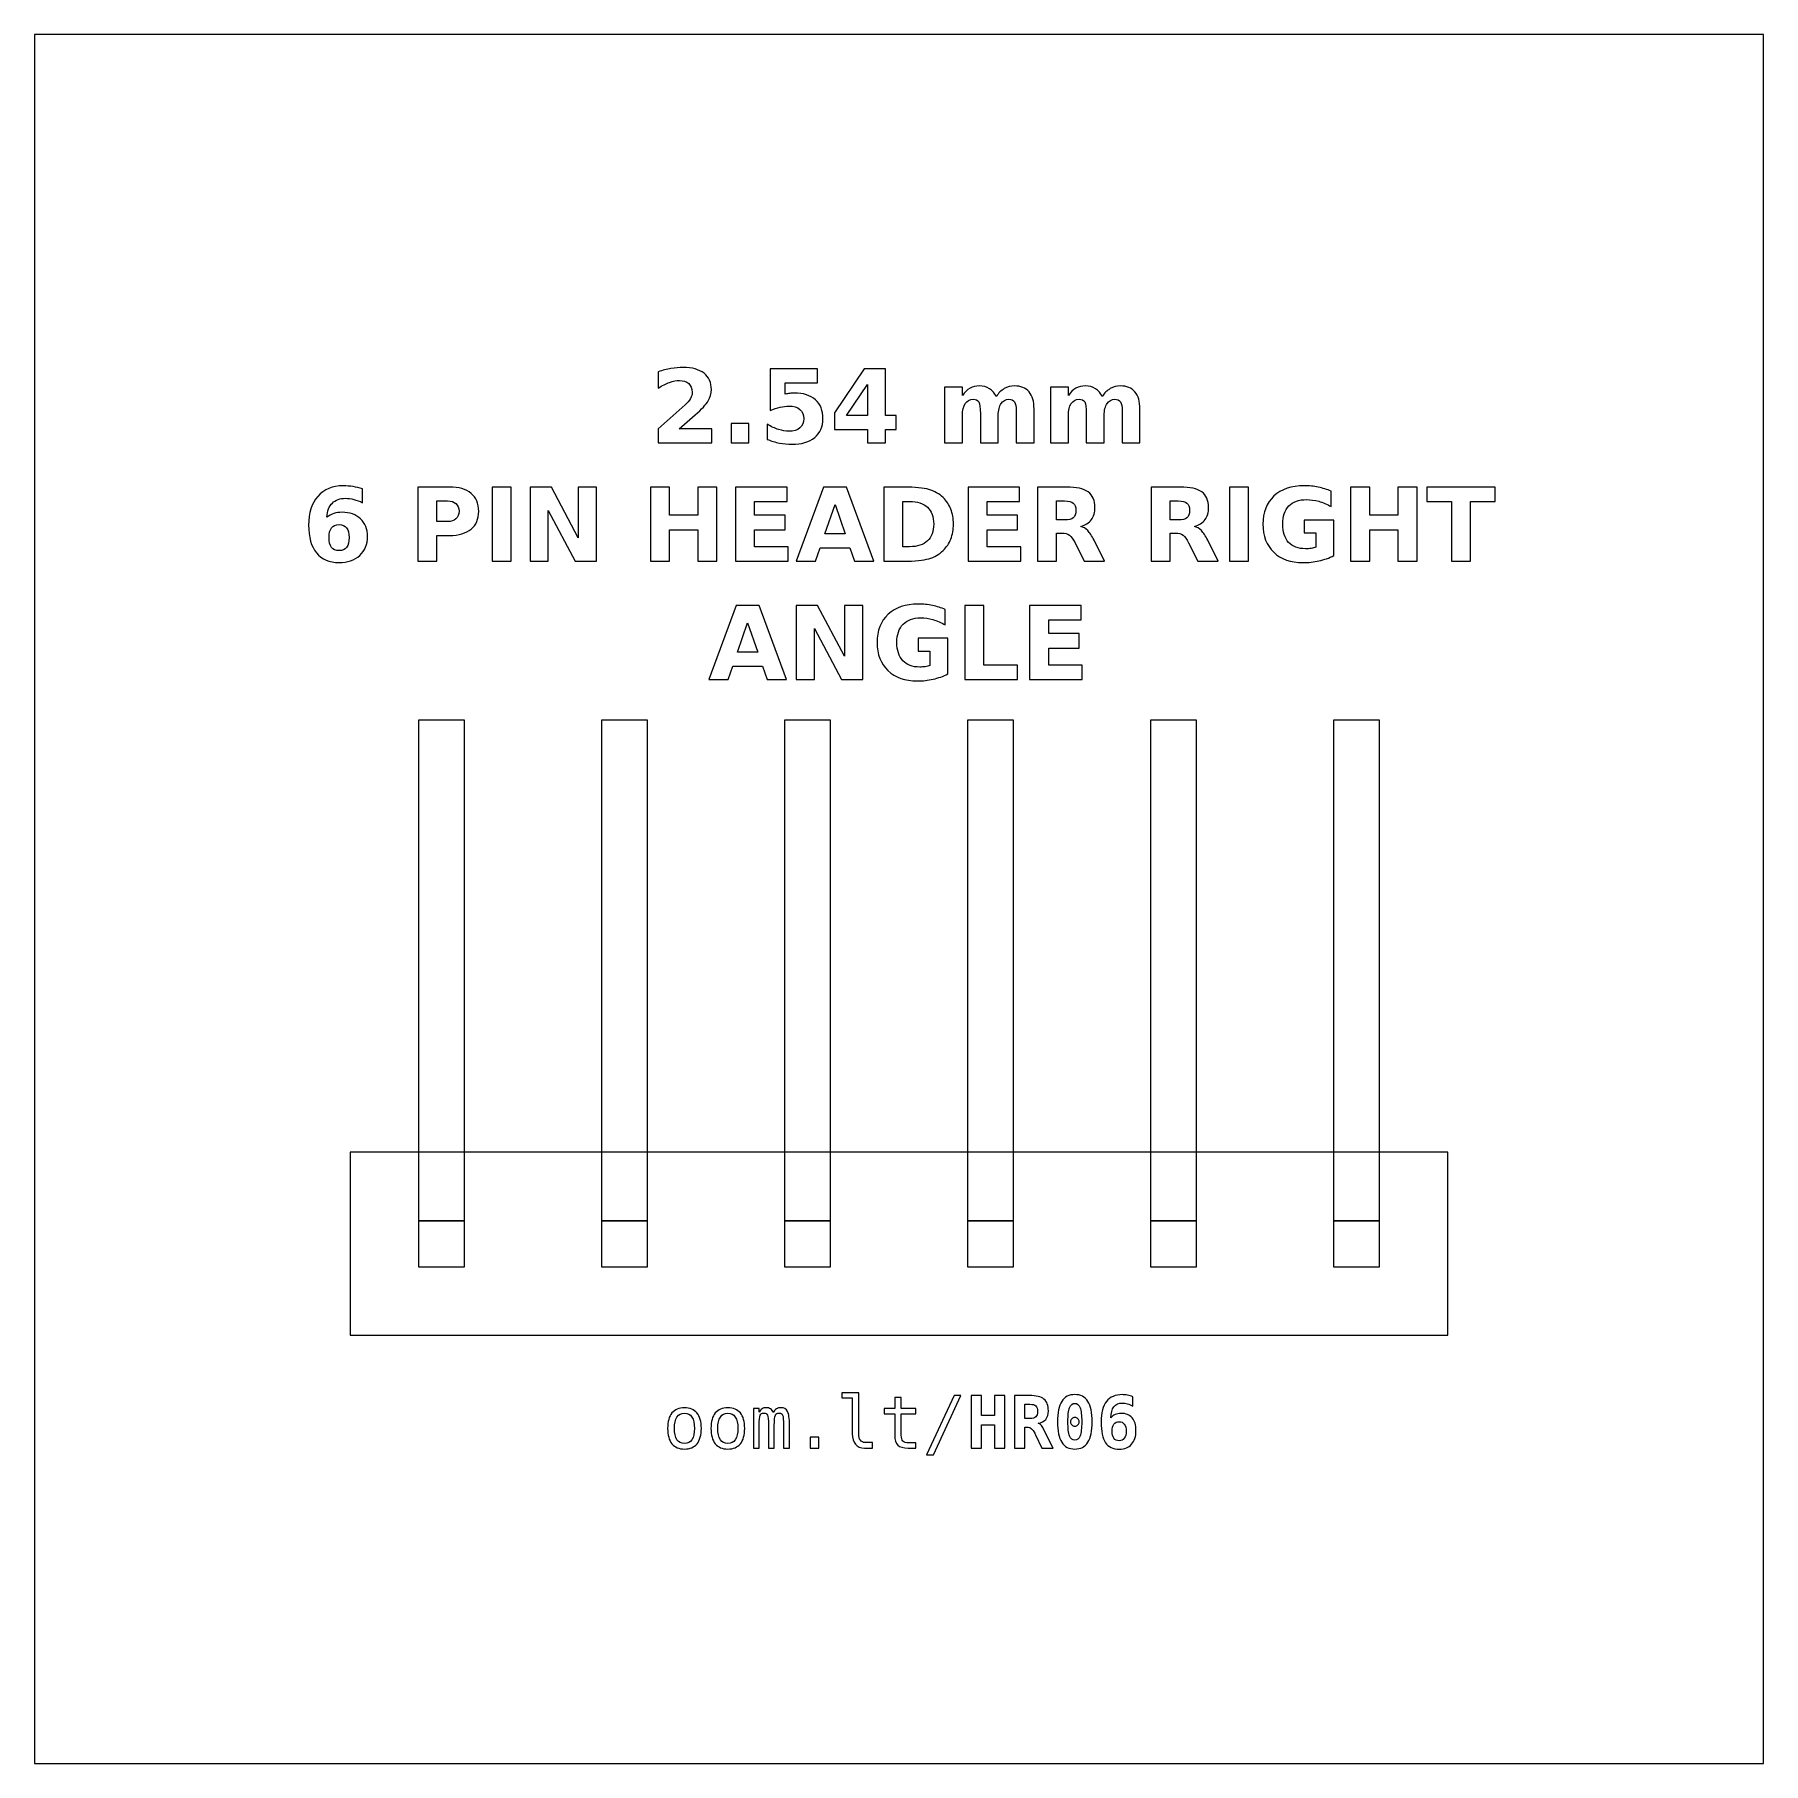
# Model space of a CAD drawing. Header units: centimetres. Extents: x -11.7 to -9.3, y -16.05 to -13.65.
import ezdxf

# ---------------------------------------------------------------- set-up
doc = ezdxf.new("R2010")
doc.units = ezdxf.units.CM
doc.header["$MEASUREMENT"] = 0
doc.layers.add('Layer 1', color=7, linetype='Continuous')

msp = doc.modelspace()

# ---------------------------------------------------------------- linework, layer by layer
at = {"layer": 'Layer 1', "color": 7}
msp.add_lwpolyline([(-11.7, -16.05), (-9.3, -16.05), (-9.3, -13.65), (-11.7, -13.65), (-11.7, -16.05)], close=True, dxfattribs=at)
at = {"layer": 'Layer 1', "color": 7, "lineweight": 20}
for points in [[(-11.167, -15.29659), (-11.103, -15.29659), (-11.103, -14.60159), (-11.167, -14.60159), (-11.167, -15.29659)], [(-10.913, -15.29659), (-10.849, -15.29659), (-10.849, -14.60159), (-10.913, -14.60159), (-10.913, -15.29659)], [(-10.659, -15.29659), (-10.595, -15.29659), (-10.595, -14.60159), (-10.659, -14.60159), (-10.659, -15.29659)], [(-10.405, -15.29659), (-10.341, -15.29659), (-10.341, -14.60159), (-10.405, -14.60159), (-10.405, -15.29659)], [(-10.151, -15.29659), (-10.087, -15.29659), (-10.087, -14.60159), (-10.151, -14.60159), (-10.151, -15.29659)], [(-9.897, -15.29655), (-9.833, -15.29655), (-9.833, -14.60155), (-9.897, -14.60155), (-9.897, -15.29655)], [(-11.262, -15.45555), (-9.738, -15.45555), (-9.738, -15.20155), (-11.262, -15.20155), (-11.262, -15.45555)], [(-11.167, -15.36055), (-11.103, -15.36055), (-11.103, -15.29655), (-11.167, -15.29655), (-11.167, -15.36055)], [(-10.913, -15.36055), (-10.849, -15.36055), (-10.849, -15.29655), (-10.913, -15.29655), (-10.913, -15.36055)], [(-10.659, -15.36055), (-10.595, -15.36055), (-10.595, -15.29655), (-10.659, -15.29655), (-10.659, -15.36055)], [(-10.405, -15.36055), (-10.341, -15.36055), (-10.341, -15.29655), (-10.405, -15.29655), (-10.405, -15.36055)], [(-10.151, -15.36055), (-10.087, -15.36055), (-10.087, -15.29655), (-10.151, -15.29655), (-10.151, -15.36055)], [(-9.897, -15.36055), (-9.833, -15.36055), (-9.833, -15.29655), (-9.897, -15.29655), (-9.897, -15.36055)]]:
    msp.add_lwpolyline(points, close=True, dxfattribs=at)
at = {"layer": 'Layer 1', "color": 250}
for points, knots in [([(-10.80503, -14.19727), (-10.80503, -14.19727), (-10.75975, -14.19727), (-10.75975, -14.19727), (-10.75975, -14.19727), (-10.75975, -14.19727), (-10.75975, -14.21677), (-10.75975, -14.21677), (-10.75975, -14.21677), (-10.75975, -14.21677), (-10.83452, -14.21677), (-10.83452, -14.21677), (-10.83452, -14.21677), (-10.83452, -14.21677), (-10.83452, -14.19727), (-10.83452, -14.19727), (-10.83452, -14.19727), (-10.83452, -14.19727), (-10.79696, -14.16414), (-10.79696, -14.16414), (-10.79696, -14.16414), (-10.7936, -14.1611), (-10.79113, -14.15814), (-10.78953, -14.15525), (-10.78953, -14.15525), (-10.78791, -14.15235), (-10.78711, -14.14934), (-10.78711, -14.14621), (-10.78711, -14.14621), (-10.78711, -14.14139), (-10.78873, -14.13751), (-10.79197, -14.13457), (-10.79197, -14.13457), (-10.7952, -14.13163), (-10.7995, -14.13018), (-10.80489, -14.13018), (-10.80489, -14.13018), (-10.80902, -14.13018), (-10.81354, -14.13107), (-10.81846, -14.13283), (-10.81846, -14.13283), (-10.82337, -14.1346), (-10.82864, -14.13723), (-10.83424, -14.14071), (-10.83424, -14.14071), (-10.83424, -14.14071), (-10.83424, -14.11811), (-10.83424, -14.11811), (-10.83424, -14.11811), (-10.82826, -14.11614), (-10.82236, -14.11463), (-10.81653, -14.1136), (-10.81653, -14.1136), (-10.81069, -14.11256), (-10.80498, -14.11204), (-10.79936, -14.11204), (-10.79936, -14.11204), (-10.78706, -14.11204), (-10.77749, -14.11475), (-10.77067, -14.12018), (-10.77067, -14.12018), (-10.76385, -14.12559), (-10.76044, -14.13314), (-10.76044, -14.14285), (-10.76044, -14.14285), (-10.76044, -14.14845), (-10.76189, -14.15367), (-10.76479, -14.15852), (-10.76479, -14.15852), (-10.76768, -14.16336), (-10.77377, -14.16985), (-10.78304, -14.17799), (-10.78304, -14.17799), (-10.78304, -14.17799), (-10.80503, -14.19727), (-10.80503, -14.19727)], [0, 0, 0, 0, 0.0526316, 0.0526316, 0.0526316, 0.0526316, 0.1052632, 0.1052632, 0.1052632, 0.1052632, 0.1578947, 0.1578947, 0.1578947, 0.1578947, 0.2105263, 0.2105263, 0.2105263, 0.2105263, 0.2631579, 0.2631579, 0.2631579, 0.2631579, 0.3157895, 0.3157895, 0.3157895, 0.3157895, 0.3684211, 0.3684211, 0.3684211, 0.3684211, 0.4210526, 0.4210526, 0.4210526, 0.4210526, 0.4736842, 0.4736842, 0.4736842, 0.4736842, 0.5263158, 0.5263158, 0.5263158, 0.5263158, 0.5789474, 0.5789474, 0.5789474, 0.5789474, 0.6315789, 0.6315789, 0.6315789, 0.6315789, 0.6842105, 0.6842105, 0.6842105, 0.6842105, 0.7368421, 0.7368421, 0.7368421, 0.7368421, 0.7894737, 0.7894737, 0.7894737, 0.7894737, 0.8421053, 0.8421053, 0.8421053, 0.8421053, 0.8947368, 0.8947368, 0.8947368, 0.8947368, 0.9473684, 0.9473684, 0.9473684, 0.9473684, 1, 1, 1, 1]), ([(-10.67894, -14.1139), (-10.67894, -14.1139), (-10.613, -14.1139), (-10.613, -14.1139), (-10.613, -14.1139), (-10.613, -14.1139), (-10.613, -14.1334), (-10.613, -14.1334), (-10.613, -14.1334), (-10.613, -14.1334), (-10.6578, -14.1334), (-10.6578, -14.1334), (-10.6578, -14.1334), (-10.6578, -14.1334), (-10.6578, -14.14932), (-10.6578, -14.14932), (-10.6578, -14.14932), (-10.65578, -14.14878), (-10.65375, -14.14836), (-10.65171, -14.14805), (-10.65171, -14.14805), (-10.64966, -14.14774), (-10.64752, -14.1476), (-10.64533, -14.1476), (-10.64533, -14.1476), (-10.63278, -14.1476), (-10.62302, -14.15073), (-10.61603, -14.15701), (-10.61603, -14.15701), (-10.60905, -14.16327), (-10.60557, -14.17201), (-10.60557, -14.18321), (-10.60557, -14.18321), (-10.60557, -14.19433), (-10.60938, -14.20304), (-10.61697, -14.20934), (-10.61697, -14.20934), (-10.62457, -14.21562), (-10.63513, -14.21877), (-10.64863, -14.21877), (-10.64863, -14.21877), (-10.65446, -14.21877), (-10.66025, -14.2182), (-10.66596, -14.21708), (-10.66596, -14.21708), (-10.67168, -14.21595), (-10.67737, -14.21425), (-10.68301, -14.21195), (-10.68301, -14.21195), (-10.68301, -14.21195), (-10.68301, -14.19106), (-10.68301, -14.19106), (-10.68301, -14.19106), (-10.67741, -14.19429), (-10.6721, -14.19669), (-10.66707, -14.19828), (-10.66707, -14.19828), (-10.66203, -14.19991), (-10.65728, -14.20071), (-10.65284, -14.20071), (-10.65284, -14.20071), (-10.64639, -14.20071), (-10.64134, -14.19913), (-10.63764, -14.19598), (-10.63764, -14.19598), (-10.63395, -14.19285), (-10.63209, -14.1886), (-10.63209, -14.18321), (-10.63209, -14.18321), (-10.63209, -14.1778), (-10.63395, -14.17354), (-10.63764, -14.17042), (-10.63764, -14.17042), (-10.64134, -14.16729), (-10.64639, -14.16574), (-10.65284, -14.16574), (-10.65284, -14.16574), (-10.65665, -14.16574), (-10.66072, -14.16623), (-10.66502, -14.16722), (-10.66502, -14.16722), (-10.66935, -14.1682), (-10.67398, -14.16973), (-10.67894, -14.1718), (-10.67894, -14.1718), (-10.67894, -14.1718), (-10.67894, -14.1139), (-10.67894, -14.1139)], [0, 0, 0, 0, 0.0454545, 0.0454545, 0.0454545, 0.0454545, 0.0909091, 0.0909091, 0.0909091, 0.0909091, 0.1363636, 0.1363636, 0.1363636, 0.1363636, 0.1818182, 0.1818182, 0.1818182, 0.1818182, 0.2272727, 0.2272727, 0.2272727, 0.2272727, 0.2727273, 0.2727273, 0.2727273, 0.2727273, 0.3181818, 0.3181818, 0.3181818, 0.3181818, 0.3636364, 0.3636364, 0.3636364, 0.3636364, 0.4090909, 0.4090909, 0.4090909, 0.4090909, 0.4545455, 0.4545455, 0.4545455, 0.4545455, 0.5, 0.5, 0.5, 0.5, 0.5454545, 0.5454545, 0.5454545, 0.5454545, 0.5909091, 0.5909091, 0.5909091, 0.5909091, 0.6363636, 0.6363636, 0.6363636, 0.6363636, 0.6818182, 0.6818182, 0.6818182, 0.6818182, 0.7272727, 0.7272727, 0.7272727, 0.7272727, 0.7727273, 0.7727273, 0.7727273, 0.7727273, 0.8181818, 0.8181818, 0.8181818, 0.8181818, 0.8636364, 0.8636364, 0.8636364, 0.8636364, 0.9090909, 0.9090909, 0.9090909, 0.9090909, 0.9545455, 0.9545455, 0.9545455, 0.9545455, 1, 1, 1, 1]), ([(-10.54816, -14.1139), (-10.54816, -14.1139), (-10.51866, -14.1139), (-10.51866, -14.1139), (-10.51866, -14.1139), (-10.51866, -14.1139), (-10.51866, -14.17881), (-10.51866, -14.17881), (-10.51866, -14.17881), (-10.51866, -14.17881), (-10.50399, -14.17881), (-10.50399, -14.17881), (-10.50399, -14.17881), (-10.50399, -14.17881), (-10.50399, -14.19803), (-10.50399, -14.19803), (-10.50399, -14.19803), (-10.50399, -14.19803), (-10.51866, -14.19803), (-10.51866, -14.19803), (-10.51866, -14.19803), (-10.51866, -14.19803), (-10.51866, -14.21677), (-10.51866, -14.21677), (-10.51866, -14.21677), (-10.51866, -14.21677), (-10.54373, -14.21677), (-10.54373, -14.21677), (-10.54373, -14.21677), (-10.54373, -14.21677), (-10.54373, -14.19803), (-10.54373, -14.19803), (-10.54373, -14.19803), (-10.54373, -14.19803), (-10.58936, -14.19803), (-10.58936, -14.19803), (-10.58936, -14.19803), (-10.58936, -14.19803), (-10.58936, -14.17528), (-10.58936, -14.17528), (-10.58936, -14.17528), (-10.58936, -14.17528), (-10.54816, -14.1139), (-10.54816, -14.1139)], [0, 0, 0, 0, 0.0909091, 0.0909091, 0.0909091, 0.0909091, 0.1818182, 0.1818182, 0.1818182, 0.1818182, 0.2727273, 0.2727273, 0.2727273, 0.2727273, 0.3636364, 0.3636364, 0.3636364, 0.3636364, 0.4545455, 0.4545455, 0.4545455, 0.4545455, 0.5454545, 0.5454545, 0.5454545, 0.5454545, 0.6363636, 0.6363636, 0.6363636, 0.6363636, 0.7272727, 0.7272727, 0.7272727, 0.7272727, 0.8181818, 0.8181818, 0.8181818, 0.8181818, 0.9090909, 0.9090909, 0.9090909, 0.9090909, 1, 1, 1, 1]), ([(-10.54373, -14.13575), (-10.54373, -14.13575), (-10.57283, -14.17881), (-10.57283, -14.17881), (-10.57283, -14.17881), (-10.57283, -14.17881), (-10.54373, -14.17881), (-10.54373, -14.17881), (-10.54373, -14.17881), (-10.54373, -14.17881), (-10.54373, -14.13575), (-10.54373, -14.13575)], [0, 0, 0, 0, 0.3333333, 0.3333333, 0.3333333, 0.3333333, 0.6666667, 0.6666667, 0.6666667, 0.6666667, 1, 1, 1, 1]), ([(-10.36502, -14.15242), (-10.36189, -14.14765), (-10.3582, -14.144), (-10.35389, -14.14151), (-10.35389, -14.14151), (-10.34959, -14.13899), (-10.34489, -14.13775), (-10.33974, -14.13775), (-10.33974, -14.13775), (-10.33087, -14.13775), (-10.32412, -14.14048), (-10.31949, -14.14596), (-10.31949, -14.14596), (-10.31485, -14.15141), (-10.31252, -14.15936), (-10.31252, -14.16978), (-10.31252, -14.16978), (-10.31252, -14.16978), (-10.31252, -14.21677), (-10.31252, -14.21677), (-10.31252, -14.21677), (-10.31252, -14.21677), (-10.33734, -14.21677), (-10.33734, -14.21677), (-10.33734, -14.21677), (-10.33734, -14.21677), (-10.33734, -14.17653), (-10.33734, -14.17653), (-10.33734, -14.17653), (-10.33729, -14.17594), (-10.33727, -14.17533), (-10.33724, -14.17467), (-10.33724, -14.17467), (-10.33722, -14.17404), (-10.3372, -14.17312), (-10.3372, -14.17192), (-10.3372, -14.17192), (-10.3372, -14.16646), (-10.33799, -14.16249), (-10.33962, -14.16004), (-10.33962, -14.16004), (-10.34122, -14.15757), (-10.3438, -14.15635), (-10.34738, -14.15635), (-10.34738, -14.15635), (-10.35208, -14.15635), (-10.35568, -14.15828), (-10.35824, -14.16214), (-10.35824, -14.16214), (-10.36078, -14.16599), (-10.3621, -14.17157), (-10.3622, -14.17888), (-10.3622, -14.17888), (-10.3622, -14.17888), (-10.3622, -14.21677), (-10.3622, -14.21677), (-10.3622, -14.21677), (-10.3622, -14.21677), (-10.38701, -14.21677), (-10.38701, -14.21677), (-10.38701, -14.21677), (-10.38701, -14.21677), (-10.38701, -14.17653), (-10.38701, -14.17653), (-10.38701, -14.17653), (-10.38701, -14.16799), (-10.38774, -14.16249), (-10.38922, -14.16004), (-10.38922, -14.16004), (-10.39068, -14.15757), (-10.39329, -14.15635), (-10.39705, -14.15635), (-10.39705, -14.15635), (-10.4018, -14.15635), (-10.40545, -14.1583), (-10.40801, -14.16218), (-10.40801, -14.16218), (-10.41057, -14.16606), (-10.41187, -14.17159), (-10.41187, -14.17881), (-10.41187, -14.17881), (-10.41187, -14.17881), (-10.41187, -14.21677), (-10.41187, -14.21677), (-10.41187, -14.21677), (-10.41187, -14.21677), (-10.43668, -14.21677), (-10.43668, -14.21677), (-10.43668, -14.21677), (-10.43668, -14.21677), (-10.43668, -14.13961), (-10.43668, -14.13961), (-10.43668, -14.13961), (-10.43668, -14.13961), (-10.41187, -14.13961), (-10.41187, -14.13961), (-10.41187, -14.13961), (-10.41187, -14.13961), (-10.41187, -14.15092), (-10.41187, -14.15092), (-10.41187, -14.15092), (-10.40883, -14.14654), (-10.40535, -14.14328), (-10.40142, -14.14106), (-10.40142, -14.14106), (-10.3975, -14.13885), (-10.39317, -14.13775), (-10.38844, -14.13775), (-10.38844, -14.13775), (-10.38313, -14.13775), (-10.3784, -14.13904), (-10.37433, -14.14161), (-10.37433, -14.14161), (-10.37024, -14.14419), (-10.36713, -14.14779), (-10.36502, -14.15242)], [0, 0, 0, 0, 0.0344828, 0.0344828, 0.0344828, 0.0344828, 0.0689655, 0.0689655, 0.0689655, 0.0689655, 0.1034483, 0.1034483, 0.1034483, 0.1034483, 0.137931, 0.137931, 0.137931, 0.137931, 0.1724138, 0.1724138, 0.1724138, 0.1724138, 0.2068966, 0.2068966, 0.2068966, 0.2068966, 0.2413793, 0.2413793, 0.2413793, 0.2413793, 0.2758621, 0.2758621, 0.2758621, 0.2758621, 0.3103448, 0.3103448, 0.3103448, 0.3103448, 0.3448276, 0.3448276, 0.3448276, 0.3448276, 0.3793103, 0.3793103, 0.3793103, 0.3793103, 0.4137931, 0.4137931, 0.4137931, 0.4137931, 0.4482759, 0.4482759, 0.4482759, 0.4482759, 0.4827586, 0.4827586, 0.4827586, 0.4827586, 0.5172414, 0.5172414, 0.5172414, 0.5172414, 0.5517241, 0.5517241, 0.5517241, 0.5517241, 0.5862069, 0.5862069, 0.5862069, 0.5862069, 0.6206897, 0.6206897, 0.6206897, 0.6206897, 0.6551724, 0.6551724, 0.6551724, 0.6551724, 0.6896552, 0.6896552, 0.6896552, 0.6896552, 0.7241379, 0.7241379, 0.7241379, 0.7241379, 0.7586207, 0.7586207, 0.7586207, 0.7586207, 0.7931034, 0.7931034, 0.7931034, 0.7931034, 0.8275862, 0.8275862, 0.8275862, 0.8275862, 0.862069, 0.862069, 0.862069, 0.862069, 0.8965517, 0.8965517, 0.8965517, 0.8965517, 0.9310345, 0.9310345, 0.9310345, 0.9310345, 0.9655172, 0.9655172, 0.9655172, 0.9655172, 1, 1, 1, 1]), ([(-10.21798, -14.15242), (-10.21485, -14.14765), (-10.21116, -14.144), (-10.20685, -14.14151), (-10.20685, -14.14151), (-10.20255, -14.13899), (-10.19785, -14.13775), (-10.1927, -14.13775), (-10.1927, -14.13775), (-10.18383, -14.13775), (-10.17708, -14.14048), (-10.17245, -14.14596), (-10.17245, -14.14596), (-10.16781, -14.15141), (-10.16548, -14.15936), (-10.16548, -14.16978), (-10.16548, -14.16978), (-10.16548, -14.16978), (-10.16548, -14.21677), (-10.16548, -14.21677), (-10.16548, -14.21677), (-10.16548, -14.21677), (-10.1903, -14.21677), (-10.1903, -14.21677), (-10.1903, -14.21677), (-10.1903, -14.21677), (-10.1903, -14.17653), (-10.1903, -14.17653), (-10.1903, -14.17653), (-10.19025, -14.17594), (-10.19023, -14.17533), (-10.1902, -14.17467), (-10.1902, -14.17467), (-10.19018, -14.17404), (-10.19016, -14.17312), (-10.19016, -14.17192), (-10.19016, -14.17192), (-10.19016, -14.16646), (-10.19095, -14.16249), (-10.19258, -14.16004), (-10.19258, -14.16004), (-10.19418, -14.15757), (-10.19676, -14.15635), (-10.20034, -14.15635), (-10.20034, -14.15635), (-10.20504, -14.15635), (-10.20864, -14.15828), (-10.2112, -14.16214), (-10.2112, -14.16214), (-10.21374, -14.16599), (-10.21506, -14.17157), (-10.21516, -14.17888), (-10.21516, -14.17888), (-10.21516, -14.17888), (-10.21516, -14.21677), (-10.21516, -14.21677), (-10.21516, -14.21677), (-10.21516, -14.21677), (-10.23997, -14.21677), (-10.23997, -14.21677), (-10.23997, -14.21677), (-10.23997, -14.21677), (-10.23997, -14.17653), (-10.23997, -14.17653), (-10.23997, -14.17653), (-10.23997, -14.16799), (-10.2407, -14.16249), (-10.24218, -14.16004), (-10.24218, -14.16004), (-10.24364, -14.15757), (-10.24625, -14.15635), (-10.25001, -14.15635), (-10.25001, -14.15635), (-10.25476, -14.15635), (-10.25841, -14.1583), (-10.26097, -14.16218), (-10.26097, -14.16218), (-10.26353, -14.16606), (-10.26483, -14.17159), (-10.26483, -14.17881), (-10.26483, -14.17881), (-10.26483, -14.17881), (-10.26483, -14.21677), (-10.26483, -14.21677), (-10.26483, -14.21677), (-10.26483, -14.21677), (-10.28964, -14.21677), (-10.28964, -14.21677), (-10.28964, -14.21677), (-10.28964, -14.21677), (-10.28964, -14.13961), (-10.28964, -14.13961), (-10.28964, -14.13961), (-10.28964, -14.13961), (-10.26483, -14.13961), (-10.26483, -14.13961), (-10.26483, -14.13961), (-10.26483, -14.13961), (-10.26483, -14.15092), (-10.26483, -14.15092), (-10.26483, -14.15092), (-10.26179, -14.14654), (-10.25831, -14.14328), (-10.25438, -14.14106), (-10.25438, -14.14106), (-10.25046, -14.13885), (-10.24613, -14.13775), (-10.2414, -14.13775), (-10.2414, -14.13775), (-10.23609, -14.13775), (-10.23136, -14.13904), (-10.22729, -14.14161), (-10.22729, -14.14161), (-10.2232, -14.14419), (-10.22009, -14.14779), (-10.21798, -14.15242)], [0, 0, 0, 0, 0.0344828, 0.0344828, 0.0344828, 0.0344828, 0.0689655, 0.0689655, 0.0689655, 0.0689655, 0.1034483, 0.1034483, 0.1034483, 0.1034483, 0.137931, 0.137931, 0.137931, 0.137931, 0.1724138, 0.1724138, 0.1724138, 0.1724138, 0.2068966, 0.2068966, 0.2068966, 0.2068966, 0.2413793, 0.2413793, 0.2413793, 0.2413793, 0.2758621, 0.2758621, 0.2758621, 0.2758621, 0.3103448, 0.3103448, 0.3103448, 0.3103448, 0.3448276, 0.3448276, 0.3448276, 0.3448276, 0.3793103, 0.3793103, 0.3793103, 0.3793103, 0.4137931, 0.4137931, 0.4137931, 0.4137931, 0.4482759, 0.4482759, 0.4482759, 0.4482759, 0.4827586, 0.4827586, 0.4827586, 0.4827586, 0.5172414, 0.5172414, 0.5172414, 0.5172414, 0.5517241, 0.5517241, 0.5517241, 0.5517241, 0.5862069, 0.5862069, 0.5862069, 0.5862069, 0.6206897, 0.6206897, 0.6206897, 0.6206897, 0.6551724, 0.6551724, 0.6551724, 0.6551724, 0.6896552, 0.6896552, 0.6896552, 0.6896552, 0.7241379, 0.7241379, 0.7241379, 0.7241379, 0.7586207, 0.7586207, 0.7586207, 0.7586207, 0.7931034, 0.7931034, 0.7931034, 0.7931034, 0.8275862, 0.8275862, 0.8275862, 0.8275862, 0.862069, 0.862069, 0.862069, 0.862069, 0.8965517, 0.8965517, 0.8965517, 0.8965517, 0.9310345, 0.9310345, 0.9310345, 0.9310345, 0.9655172, 0.9655172, 0.9655172, 0.9655172, 1, 1, 1, 1]), ([(-10.73311, -14.1901), (-10.73311, -14.1901), (-10.70829, -14.1901), (-10.70829, -14.1901), (-10.70829, -14.1901), (-10.70829, -14.1901), (-10.70829, -14.21677), (-10.70829, -14.21677), (-10.70829, -14.21677), (-10.70829, -14.21677), (-10.73311, -14.21677), (-10.73311, -14.21677), (-10.73311, -14.21677), (-10.73311, -14.21677), (-10.73311, -14.1901), (-10.73311, -14.1901)], [0, 0, 0, 0, 0.25, 0.25, 0.25, 0.25, 0.5, 0.5, 0.5, 0.5, 0.75, 0.75, 0.75, 0.75, 1, 1, 1, 1]), ([(-11.24455, -14.28083), (-11.24455, -14.28083), (-11.24455, -14.29986), (-11.24455, -14.29986), (-11.24455, -14.29986), (-11.24892, -14.29779), (-11.25301, -14.29626), (-11.25687, -14.29527), (-11.25687, -14.29527), (-11.26073, -14.29428), (-11.26451, -14.29379), (-11.26818, -14.29379), (-11.26818, -14.29379), (-11.27609, -14.29379), (-11.28222, -14.29598), (-11.28664, -14.30038), (-11.28664, -14.30038), (-11.29104, -14.30475), (-11.29363, -14.31126), (-11.29436, -14.3199), (-11.29436, -14.3199), (-11.29133, -14.31766), (-11.28803, -14.31597), (-11.2845, -14.31484), (-11.2845, -14.31484), (-11.28098, -14.31371), (-11.27712, -14.31315), (-11.27293, -14.31315), (-11.27293, -14.31315), (-11.26242, -14.31315), (-11.25393, -14.31623), (-11.24749, -14.32239), (-11.24749, -14.32239), (-11.24102, -14.32853), (-11.2378, -14.33659), (-11.2378, -14.34657), (-11.2378, -14.34657), (-11.2378, -14.3576), (-11.2414, -14.36642), (-11.24862, -14.37307), (-11.24862, -14.37307), (-11.25581, -14.3797), (-11.2655, -14.38302), (-11.27761, -14.38302), (-11.27761, -14.38302), (-11.29097, -14.38302), (-11.30132, -14.3785), (-11.30866, -14.36947), (-11.30866, -14.36947), (-11.31597, -14.36046), (-11.31964, -14.34765), (-11.31964, -14.33107), (-11.31964, -14.33107), (-11.31964, -14.31409), (-11.31536, -14.30073), (-11.3068, -14.29102), (-11.3068, -14.29102), (-11.29822, -14.2813), (-11.28648, -14.27643), (-11.27155, -14.27643), (-11.27155, -14.27643), (-11.26682, -14.27643), (-11.26223, -14.27681), (-11.25776, -14.27754), (-11.25776, -14.27754), (-11.25332, -14.27827), (-11.24892, -14.27937), (-11.24455, -14.28083)], [0, 0, 0, 0, 0.0588235, 0.0588235, 0.0588235, 0.0588235, 0.1176471, 0.1176471, 0.1176471, 0.1176471, 0.1764706, 0.1764706, 0.1764706, 0.1764706, 0.2352941, 0.2352941, 0.2352941, 0.2352941, 0.2941176, 0.2941176, 0.2941176, 0.2941176, 0.3529412, 0.3529412, 0.3529412, 0.3529412, 0.4117647, 0.4117647, 0.4117647, 0.4117647, 0.4705882, 0.4705882, 0.4705882, 0.4705882, 0.5294118, 0.5294118, 0.5294118, 0.5294118, 0.5882353, 0.5882353, 0.5882353, 0.5882353, 0.6470588, 0.6470588, 0.6470588, 0.6470588, 0.7058824, 0.7058824, 0.7058824, 0.7058824, 0.7647059, 0.7647059, 0.7647059, 0.7647059, 0.8235294, 0.8235294, 0.8235294, 0.8235294, 0.8823529, 0.8823529, 0.8823529, 0.8823529, 0.9411765, 0.9411765, 0.9411765, 0.9411765, 1, 1, 1, 1]), ([(-11.16811, -14.27815), (-11.16811, -14.27815), (-11.12409, -14.27815), (-11.12409, -14.27815), (-11.12409, -14.27815), (-11.11099, -14.27815), (-11.10094, -14.28107), (-11.09393, -14.28688), (-11.09393, -14.28688), (-11.08693, -14.29269), (-11.08342, -14.30096), (-11.08342, -14.31171), (-11.08342, -14.31171), (-11.08342, -14.32248), (-11.08693, -14.33078), (-11.09393, -14.33659), (-11.09393, -14.33659), (-11.10094, -14.3424), (-11.11099, -14.34532), (-11.12409, -14.34532), (-11.12409, -14.34532), (-11.12409, -14.34532), (-11.14158, -14.34532), (-11.14158, -14.34532), (-11.14158, -14.34532), (-11.14158, -14.34532), (-11.14158, -14.38102), (-11.14158, -14.38102), (-11.14158, -14.38102), (-11.14158, -14.38102), (-11.16811, -14.38102), (-11.16811, -14.38102), (-11.16811, -14.38102), (-11.16811, -14.38102), (-11.16811, -14.27815), (-11.16811, -14.27815)], [0, 0, 0, 0, 0.1111111, 0.1111111, 0.1111111, 0.1111111, 0.2222222, 0.2222222, 0.2222222, 0.2222222, 0.3333333, 0.3333333, 0.3333333, 0.3333333, 0.4444444, 0.4444444, 0.4444444, 0.4444444, 0.5555556, 0.5555556, 0.5555556, 0.5555556, 0.6666667, 0.6666667, 0.6666667, 0.6666667, 0.7777778, 0.7777778, 0.7777778, 0.7777778, 0.8888889, 0.8888889, 0.8888889, 0.8888889, 1, 1, 1, 1]), ([(-11.0647, -14.27815), (-11.0647, -14.27815), (-11.03817, -14.27815), (-11.03817, -14.27815), (-11.03817, -14.27815), (-11.03817, -14.27815), (-11.03817, -14.38102), (-11.03817, -14.38102), (-11.03817, -14.38102), (-11.03817, -14.38102), (-11.0647, -14.38102), (-11.0647, -14.38102), (-11.0647, -14.38102), (-11.0647, -14.38102), (-11.0647, -14.27815), (-11.0647, -14.27815)], [0, 0, 0, 0, 0.25, 0.25, 0.25, 0.25, 0.5, 0.5, 0.5, 0.5, 0.75, 0.75, 0.75, 0.75, 1, 1, 1, 1]), ([(-11.01221, -14.27815), (-11.01221, -14.27815), (-10.98258, -14.27815), (-10.98258, -14.27815), (-10.98258, -14.27815), (-10.98258, -14.27815), (-10.94516, -14.34871), (-10.94516, -14.34871), (-10.94516, -14.34871), (-10.94516, -14.34871), (-10.94516, -14.27815), (-10.94516, -14.27815), (-10.94516, -14.27815), (-10.94516, -14.27815), (-10.92002, -14.27815), (-10.92002, -14.27815), (-10.92002, -14.27815), (-10.92002, -14.27815), (-10.92002, -14.38102), (-10.92002, -14.38102), (-10.92002, -14.38102), (-10.92002, -14.38102), (-10.94965, -14.38102), (-10.94965, -14.38102), (-10.94965, -14.38102), (-10.94965, -14.38102), (-10.98707, -14.31046), (-10.98707, -14.31046), (-10.98707, -14.31046), (-10.98707, -14.31046), (-10.98707, -14.38102), (-10.98707, -14.38102), (-10.98707, -14.38102), (-10.98707, -14.38102), (-11.01221, -14.38102), (-11.01221, -14.38102), (-11.01221, -14.38102), (-11.01221, -14.38102), (-11.01221, -14.27815), (-11.01221, -14.27815)], [0, 0, 0, 0, 0.1, 0.1, 0.1, 0.1, 0.2, 0.2, 0.2, 0.2, 0.3, 0.3, 0.3, 0.3, 0.4, 0.4, 0.4, 0.4, 0.5, 0.5, 0.5, 0.5, 0.6, 0.6, 0.6, 0.6, 0.7, 0.7, 0.7, 0.7, 0.8, 0.8, 0.8, 0.8, 0.9, 0.9, 0.9, 0.9, 1, 1, 1, 1]), ([(-10.84499, -14.27815), (-10.84499, -14.27815), (-10.81846, -14.27815), (-10.81846, -14.27815), (-10.81846, -14.27815), (-10.81846, -14.27815), (-10.81846, -14.31736), (-10.81846, -14.31736), (-10.81846, -14.31736), (-10.81846, -14.31736), (-10.77933, -14.31736), (-10.77933, -14.31736), (-10.77933, -14.31736), (-10.77933, -14.31736), (-10.77933, -14.27815), (-10.77933, -14.27815), (-10.77933, -14.27815), (-10.77933, -14.27815), (-10.7528, -14.27815), (-10.7528, -14.27815), (-10.7528, -14.27815), (-10.7528, -14.27815), (-10.7528, -14.38102), (-10.7528, -14.38102), (-10.7528, -14.38102), (-10.7528, -14.38102), (-10.77933, -14.38102), (-10.77933, -14.38102), (-10.77933, -14.38102), (-10.77933, -14.38102), (-10.77933, -14.33742), (-10.77933, -14.33742), (-10.77933, -14.33742), (-10.77933, -14.33742), (-10.81846, -14.33742), (-10.81846, -14.33742), (-10.81846, -14.33742), (-10.81846, -14.33742), (-10.81846, -14.38102), (-10.81846, -14.38102), (-10.81846, -14.38102), (-10.81846, -14.38102), (-10.84499, -14.38102), (-10.84499, -14.38102), (-10.84499, -14.38102), (-10.84499, -14.38102), (-10.84499, -14.27815), (-10.84499, -14.27815)], [0, 0, 0, 0, 0.0833333, 0.0833333, 0.0833333, 0.0833333, 0.1666667, 0.1666667, 0.1666667, 0.1666667, 0.25, 0.25, 0.25, 0.25, 0.3333333, 0.3333333, 0.3333333, 0.3333333, 0.4166667, 0.4166667, 0.4166667, 0.4166667, 0.5, 0.5, 0.5, 0.5, 0.5833333, 0.5833333, 0.5833333, 0.5833333, 0.6666667, 0.6666667, 0.6666667, 0.6666667, 0.75, 0.75, 0.75, 0.75, 0.8333333, 0.8333333, 0.8333333, 0.8333333, 0.9166667, 0.9166667, 0.9166667, 0.9166667, 1, 1, 1, 1]), ([(-10.7269, -14.27815), (-10.7269, -14.27815), (-10.65531, -14.27815), (-10.65531, -14.27815), (-10.65531, -14.27815), (-10.65531, -14.27815), (-10.65531, -14.29821), (-10.65531, -14.29821), (-10.65531, -14.29821), (-10.65531, -14.29821), (-10.70037, -14.29821), (-10.70037, -14.29821), (-10.70037, -14.29821), (-10.70037, -14.29821), (-10.70037, -14.31736), (-10.70037, -14.31736), (-10.70037, -14.31736), (-10.70037, -14.31736), (-10.65802, -14.31736), (-10.65802, -14.31736), (-10.65802, -14.31736), (-10.65802, -14.31736), (-10.65802, -14.33742), (-10.65802, -14.33742), (-10.65802, -14.33742), (-10.65802, -14.33742), (-10.70037, -14.33742), (-10.70037, -14.33742), (-10.70037, -14.33742), (-10.70037, -14.33742), (-10.70037, -14.36096), (-10.70037, -14.36096), (-10.70037, -14.36096), (-10.70037, -14.36096), (-10.65381, -14.36096), (-10.65381, -14.36096), (-10.65381, -14.36096), (-10.65381, -14.36096), (-10.65381, -14.38102), (-10.65381, -14.38102), (-10.65381, -14.38102), (-10.65381, -14.38102), (-10.7269, -14.38102), (-10.7269, -14.38102), (-10.7269, -14.38102), (-10.7269, -14.38102), (-10.7269, -14.27815), (-10.7269, -14.27815)], [0, 0, 0, 0, 0.0833333, 0.0833333, 0.0833333, 0.0833333, 0.1666667, 0.1666667, 0.1666667, 0.1666667, 0.25, 0.25, 0.25, 0.25, 0.3333333, 0.3333333, 0.3333333, 0.3333333, 0.4166667, 0.4166667, 0.4166667, 0.4166667, 0.5, 0.5, 0.5, 0.5, 0.5833333, 0.5833333, 0.5833333, 0.5833333, 0.6666667, 0.6666667, 0.6666667, 0.6666667, 0.75, 0.75, 0.75, 0.75, 0.8333333, 0.8333333, 0.8333333, 0.8333333, 0.9166667, 0.9166667, 0.9166667, 0.9166667, 1, 1, 1, 1]), ([(-10.56808, -14.3623), (-10.56808, -14.3623), (-10.60957, -14.3623), (-10.60957, -14.3623), (-10.60957, -14.3623), (-10.60957, -14.3623), (-10.61611, -14.38102), (-10.61611, -14.38102), (-10.61611, -14.38102), (-10.61611, -14.38102), (-10.64278, -14.38102), (-10.64278, -14.38102), (-10.64278, -14.38102), (-10.64278, -14.38102), (-10.60468, -14.27815), (-10.60468, -14.27815), (-10.60468, -14.27815), (-10.60468, -14.27815), (-10.57305, -14.27815), (-10.57305, -14.27815), (-10.57305, -14.27815), (-10.57305, -14.27815), (-10.53495, -14.38102), (-10.53495, -14.38102), (-10.53495, -14.38102), (-10.53495, -14.38102), (-10.56162, -14.38102), (-10.56162, -14.38102), (-10.56162, -14.38102), (-10.56162, -14.38102), (-10.56808, -14.3623), (-10.56808, -14.3623)], [0, 0, 0, 0, 0.125, 0.125, 0.125, 0.125, 0.25, 0.25, 0.25, 0.25, 0.375, 0.375, 0.375, 0.375, 0.5, 0.5, 0.5, 0.5, 0.625, 0.625, 0.625, 0.625, 0.75, 0.75, 0.75, 0.75, 0.875, 0.875, 0.875, 0.875, 1, 1, 1, 1]), ([(-10.52128, -14.27815), (-10.52128, -14.27815), (-10.49329, -14.27815), (-10.49329, -14.27815), (-10.49329, -14.27815), (-10.47768, -14.27815), (-10.46606, -14.27926), (-10.45842, -14.28149), (-10.45842, -14.28149), (-10.45077, -14.28372), (-10.44421, -14.28749), (-10.43873, -14.29283), (-10.43873, -14.29283), (-10.43391, -14.29746), (-10.43034, -14.30282), (-10.42798, -14.30889), (-10.42798, -14.30889), (-10.42566, -14.31493), (-10.42448, -14.3218), (-10.42448, -14.32949), (-10.42448, -14.32949), (-10.42448, -14.33725), (-10.42566, -14.34417), (-10.42798, -14.35026), (-10.42798, -14.35026), (-10.43034, -14.35635), (-10.43391, -14.36171), (-10.43873, -14.36634), (-10.43873, -14.36634), (-10.44426, -14.37168), (-10.45087, -14.37545), (-10.45858, -14.37768), (-10.45858, -14.37768), (-10.4663, -14.37991), (-10.47787, -14.38102), (-10.49329, -14.38102), (-10.49329, -14.38102), (-10.49329, -14.38102), (-10.52128, -14.38102), (-10.52128, -14.38102), (-10.52128, -14.38102), (-10.52128, -14.38102), (-10.52128, -14.27815), (-10.52128, -14.27815)], [0, 0, 0, 0, 0.0909091, 0.0909091, 0.0909091, 0.0909091, 0.1818182, 0.1818182, 0.1818182, 0.1818182, 0.2727273, 0.2727273, 0.2727273, 0.2727273, 0.3636364, 0.3636364, 0.3636364, 0.3636364, 0.4545455, 0.4545455, 0.4545455, 0.4545455, 0.5454545, 0.5454545, 0.5454545, 0.5454545, 0.6363636, 0.6363636, 0.6363636, 0.6363636, 0.7272727, 0.7272727, 0.7272727, 0.7272727, 0.8181818, 0.8181818, 0.8181818, 0.8181818, 0.9090909, 0.9090909, 0.9090909, 0.9090909, 1, 1, 1, 1]), ([(-10.40416, -14.27815), (-10.40416, -14.27815), (-10.33257, -14.27815), (-10.33257, -14.27815), (-10.33257, -14.27815), (-10.33257, -14.27815), (-10.33257, -14.29821), (-10.33257, -14.29821), (-10.33257, -14.29821), (-10.33257, -14.29821), (-10.37763, -14.29821), (-10.37763, -14.29821), (-10.37763, -14.29821), (-10.37763, -14.29821), (-10.37763, -14.31736), (-10.37763, -14.31736), (-10.37763, -14.31736), (-10.37763, -14.31736), (-10.33528, -14.31736), (-10.33528, -14.31736), (-10.33528, -14.31736), (-10.33528, -14.31736), (-10.33528, -14.33742), (-10.33528, -14.33742), (-10.33528, -14.33742), (-10.33528, -14.33742), (-10.37763, -14.33742), (-10.37763, -14.33742), (-10.37763, -14.33742), (-10.37763, -14.33742), (-10.37763, -14.36096), (-10.37763, -14.36096), (-10.37763, -14.36096), (-10.37763, -14.36096), (-10.33107, -14.36096), (-10.33107, -14.36096), (-10.33107, -14.36096), (-10.33107, -14.36096), (-10.33107, -14.38102), (-10.33107, -14.38102), (-10.33107, -14.38102), (-10.33107, -14.38102), (-10.40416, -14.38102), (-10.40416, -14.38102), (-10.40416, -14.38102), (-10.40416, -14.38102), (-10.40416, -14.27815), (-10.40416, -14.27815)], [0, 0, 0, 0, 0.0833333, 0.0833333, 0.0833333, 0.0833333, 0.1666667, 0.1666667, 0.1666667, 0.1666667, 0.25, 0.25, 0.25, 0.25, 0.3333333, 0.3333333, 0.3333333, 0.3333333, 0.4166667, 0.4166667, 0.4166667, 0.4166667, 0.5, 0.5, 0.5, 0.5, 0.5833333, 0.5833333, 0.5833333, 0.5833333, 0.6666667, 0.6666667, 0.6666667, 0.6666667, 0.75, 0.75, 0.75, 0.75, 0.8333333, 0.8333333, 0.8333333, 0.8333333, 0.9166667, 0.9166667, 0.9166667, 0.9166667, 1, 1, 1, 1]), ([(-10.28123, -14.3421), (-10.28123, -14.3421), (-10.28123, -14.38102), (-10.28123, -14.38102), (-10.28123, -14.38102), (-10.28123, -14.38102), (-10.30776, -14.38102), (-10.30776, -14.38102), (-10.30776, -14.38102), (-10.30776, -14.38102), (-10.30776, -14.27815), (-10.30776, -14.27815), (-10.30776, -14.27815), (-10.30776, -14.27815), (-10.26724, -14.27815), (-10.26724, -14.27815), (-10.26724, -14.27815), (-10.25369, -14.27815), (-10.24374, -14.28043), (-10.23744, -14.28497), (-10.23744, -14.28497), (-10.23112, -14.28951), (-10.22796, -14.29671), (-10.22796, -14.30654), (-10.22796, -14.30654), (-10.22796, -14.31333), (-10.22961, -14.31893), (-10.23288, -14.32328), (-10.23288, -14.32328), (-10.23617, -14.32766), (-10.24113, -14.33088), (-10.24774, -14.33293), (-10.24774, -14.33293), (-10.24412, -14.33377), (-10.24085, -14.33563), (-10.23798, -14.33855), (-10.23798, -14.33855), (-10.23511, -14.34146), (-10.23222, -14.34588), (-10.22928, -14.35181), (-10.22928, -14.35181), (-10.22928, -14.35181), (-10.21486, -14.38102), (-10.21486, -14.38102), (-10.21486, -14.38102), (-10.21486, -14.38102), (-10.24313, -14.38102), (-10.24313, -14.38102), (-10.24313, -14.38102), (-10.24313, -14.38102), (-10.25567, -14.35546), (-10.25567, -14.35546), (-10.25567, -14.35546), (-10.25818, -14.35033), (-10.26075, -14.3468), (-10.26336, -14.34492), (-10.26336, -14.34492), (-10.26595, -14.34304), (-10.2694, -14.3421), (-10.27373, -14.3421), (-10.27373, -14.3421), (-10.27373, -14.3421), (-10.28123, -14.3421), (-10.28123, -14.3421)], [0, 0, 0, 0, 0.0625, 0.0625, 0.0625, 0.0625, 0.125, 0.125, 0.125, 0.125, 0.1875, 0.1875, 0.1875, 0.1875, 0.25, 0.25, 0.25, 0.25, 0.3125, 0.3125, 0.3125, 0.3125, 0.375, 0.375, 0.375, 0.375, 0.4375, 0.4375, 0.4375, 0.4375, 0.5, 0.5, 0.5, 0.5, 0.5625, 0.5625, 0.5625, 0.5625, 0.625, 0.625, 0.625, 0.625, 0.6875, 0.6875, 0.6875, 0.6875, 0.75, 0.75, 0.75, 0.75, 0.8125, 0.8125, 0.8125, 0.8125, 0.875, 0.875, 0.875, 0.875, 0.9375, 0.9375, 0.9375, 0.9375, 1, 1, 1, 1]), ([(-10.12345, -14.3421), (-10.12345, -14.3421), (-10.12345, -14.38102), (-10.12345, -14.38102), (-10.12345, -14.38102), (-10.12345, -14.38102), (-10.14998, -14.38102), (-10.14998, -14.38102), (-10.14998, -14.38102), (-10.14998, -14.38102), (-10.14998, -14.27815), (-10.14998, -14.27815), (-10.14998, -14.27815), (-10.14998, -14.27815), (-10.10946, -14.27815), (-10.10946, -14.27815), (-10.10946, -14.27815), (-10.09591, -14.27815), (-10.08596, -14.28043), (-10.07966, -14.28497), (-10.07966, -14.28497), (-10.07334, -14.28951), (-10.07018, -14.29671), (-10.07018, -14.30654), (-10.07018, -14.30654), (-10.07018, -14.31333), (-10.07183, -14.31893), (-10.0751, -14.32328), (-10.0751, -14.32328), (-10.07839, -14.32766), (-10.08335, -14.33088), (-10.08996, -14.33293), (-10.08996, -14.33293), (-10.08634, -14.33377), (-10.08307, -14.33563), (-10.0802, -14.33855), (-10.0802, -14.33855), (-10.07733, -14.34146), (-10.07444, -14.34588), (-10.0715, -14.35181), (-10.0715, -14.35181), (-10.0715, -14.35181), (-10.05708, -14.38102), (-10.05708, -14.38102), (-10.05708, -14.38102), (-10.05708, -14.38102), (-10.08535, -14.38102), (-10.08535, -14.38102), (-10.08535, -14.38102), (-10.08535, -14.38102), (-10.09789, -14.35546), (-10.09789, -14.35546), (-10.09789, -14.35546), (-10.1004, -14.35033), (-10.10297, -14.3468), (-10.10558, -14.34492), (-10.10558, -14.34492), (-10.10817, -14.34304), (-10.11162, -14.3421), (-10.11595, -14.3421), (-10.11595, -14.3421), (-10.11595, -14.3421), (-10.12345, -14.3421), (-10.12345, -14.3421)], [0, 0, 0, 0, 0.0625, 0.0625, 0.0625, 0.0625, 0.125, 0.125, 0.125, 0.125, 0.1875, 0.1875, 0.1875, 0.1875, 0.25, 0.25, 0.25, 0.25, 0.3125, 0.3125, 0.3125, 0.3125, 0.375, 0.375, 0.375, 0.375, 0.4375, 0.4375, 0.4375, 0.4375, 0.5, 0.5, 0.5, 0.5, 0.5625, 0.5625, 0.5625, 0.5625, 0.625, 0.625, 0.625, 0.625, 0.6875, 0.6875, 0.6875, 0.6875, 0.75, 0.75, 0.75, 0.75, 0.8125, 0.8125, 0.8125, 0.8125, 0.875, 0.875, 0.875, 0.875, 0.9375, 0.9375, 0.9375, 0.9375, 1, 1, 1, 1]), ([(-10.04133, -14.27815), (-10.04133, -14.27815), (-10.0148, -14.27815), (-10.0148, -14.27815), (-10.0148, -14.27815), (-10.0148, -14.27815), (-10.0148, -14.38102), (-10.0148, -14.38102), (-10.0148, -14.38102), (-10.0148, -14.38102), (-10.04133, -14.38102), (-10.04133, -14.38102), (-10.04133, -14.38102), (-10.04133, -14.38102), (-10.04133, -14.27815), (-10.04133, -14.27815)], [0, 0, 0, 0, 0.25, 0.25, 0.25, 0.25, 0.5, 0.5, 0.5, 0.5, 0.75, 0.75, 0.75, 0.75, 1, 1, 1, 1]), ([(-9.89637, -14.37338), (-9.90298, -14.3766), (-9.90984, -14.379), (-9.91697, -14.38062), (-9.91697, -14.38062), (-9.9241, -14.38222), (-9.93143, -14.38302), (-9.93903, -14.38302), (-9.93903, -14.38302), (-9.95615, -14.38302), (-9.96972, -14.37822), (-9.97974, -14.36865), (-9.97974, -14.36865), (-9.98976, -14.35908), (-9.99477, -14.3461), (-9.99477, -14.32968), (-9.99477, -14.32968), (-9.99477, -14.3131), (-9.98966, -14.30007), (-9.97948, -14.29054), (-9.97948, -14.29054), (-9.96927, -14.28104), (-9.9553, -14.27629), (-9.93757, -14.27629), (-9.93757, -14.27629), (-9.93073, -14.27629), (-9.92417, -14.27693), (-9.91789, -14.27822), (-9.91789, -14.27822), (-9.91163, -14.27951), (-9.9057, -14.28142), (-9.90015, -14.28394), (-9.90015, -14.28394), (-9.90015, -14.28394), (-9.90015, -14.30522), (-9.90015, -14.30522), (-9.90015, -14.30522), (-9.90589, -14.30195), (-9.91161, -14.29953), (-9.91728, -14.29793), (-9.91728, -14.29793), (-9.92294, -14.29631), (-9.92863, -14.29551), (-9.93433, -14.29551), (-9.93433, -14.29551), (-9.94491, -14.29551), (-9.95305, -14.29847), (-9.95876, -14.30437), (-9.95876, -14.30437), (-9.96448, -14.31028), (-9.96735, -14.31872), (-9.96735, -14.32968), (-9.96735, -14.32968), (-9.96735, -14.34057), (-9.96459, -14.34899), (-9.95907, -14.35491), (-9.95907, -14.35491), (-9.95356, -14.36084), (-9.94573, -14.3638), (-9.93557, -14.3638), (-9.93557, -14.3638), (-9.93282, -14.3638), (-9.93026, -14.36364), (-9.92788, -14.36329), (-9.92788, -14.36329), (-9.92551, -14.36293), (-9.92339, -14.36239), (-9.92151, -14.36166), (-9.92151, -14.36166), (-9.92151, -14.36166), (-9.92151, -14.34167), (-9.92151, -14.34167), (-9.92151, -14.34167), (-9.92151, -14.34167), (-9.93769, -14.34167), (-9.93769, -14.34167), (-9.93769, -14.34167), (-9.93769, -14.34167), (-9.93769, -14.32389), (-9.93769, -14.32389), (-9.93769, -14.32389), (-9.93769, -14.32389), (-9.89637, -14.32389), (-9.89637, -14.32389), (-9.89637, -14.32389), (-9.89637, -14.32389), (-9.89637, -14.37338), (-9.89637, -14.37338)], [0, 0, 0, 0, 0.0454545, 0.0454545, 0.0454545, 0.0454545, 0.0909091, 0.0909091, 0.0909091, 0.0909091, 0.1363636, 0.1363636, 0.1363636, 0.1363636, 0.1818182, 0.1818182, 0.1818182, 0.1818182, 0.2272727, 0.2272727, 0.2272727, 0.2272727, 0.2727273, 0.2727273, 0.2727273, 0.2727273, 0.3181818, 0.3181818, 0.3181818, 0.3181818, 0.3636364, 0.3636364, 0.3636364, 0.3636364, 0.4090909, 0.4090909, 0.4090909, 0.4090909, 0.4545455, 0.4545455, 0.4545455, 0.4545455, 0.5, 0.5, 0.5, 0.5, 0.5454545, 0.5454545, 0.5454545, 0.5454545, 0.5909091, 0.5909091, 0.5909091, 0.5909091, 0.6363636, 0.6363636, 0.6363636, 0.6363636, 0.6818182, 0.6818182, 0.6818182, 0.6818182, 0.7272727, 0.7272727, 0.7272727, 0.7272727, 0.7727273, 0.7727273, 0.7727273, 0.7727273, 0.8181818, 0.8181818, 0.8181818, 0.8181818, 0.8636364, 0.8636364, 0.8636364, 0.8636364, 0.9090909, 0.9090909, 0.9090909, 0.9090909, 0.9545455, 0.9545455, 0.9545455, 0.9545455, 1, 1, 1, 1]), ([(-9.87301, -14.27815), (-9.87301, -14.27815), (-9.84648, -14.27815), (-9.84648, -14.27815), (-9.84648, -14.27815), (-9.84648, -14.27815), (-9.84648, -14.31736), (-9.84648, -14.31736), (-9.84648, -14.31736), (-9.84648, -14.31736), (-9.80735, -14.31736), (-9.80735, -14.31736), (-9.80735, -14.31736), (-9.80735, -14.31736), (-9.80735, -14.27815), (-9.80735, -14.27815), (-9.80735, -14.27815), (-9.80735, -14.27815), (-9.78082, -14.27815), (-9.78082, -14.27815), (-9.78082, -14.27815), (-9.78082, -14.27815), (-9.78082, -14.38102), (-9.78082, -14.38102), (-9.78082, -14.38102), (-9.78082, -14.38102), (-9.80735, -14.38102), (-9.80735, -14.38102), (-9.80735, -14.38102), (-9.80735, -14.38102), (-9.80735, -14.33742), (-9.80735, -14.33742), (-9.80735, -14.33742), (-9.80735, -14.33742), (-9.84648, -14.33742), (-9.84648, -14.33742), (-9.84648, -14.33742), (-9.84648, -14.33742), (-9.84648, -14.38102), (-9.84648, -14.38102), (-9.84648, -14.38102), (-9.84648, -14.38102), (-9.87301, -14.38102), (-9.87301, -14.38102), (-9.87301, -14.38102), (-9.87301, -14.38102), (-9.87301, -14.27815), (-9.87301, -14.27815)], [0, 0, 0, 0, 0.0833333, 0.0833333, 0.0833333, 0.0833333, 0.1666667, 0.1666667, 0.1666667, 0.1666667, 0.25, 0.25, 0.25, 0.25, 0.3333333, 0.3333333, 0.3333333, 0.3333333, 0.4166667, 0.4166667, 0.4166667, 0.4166667, 0.5, 0.5, 0.5, 0.5, 0.5833333, 0.5833333, 0.5833333, 0.5833333, 0.6666667, 0.6666667, 0.6666667, 0.6666667, 0.75, 0.75, 0.75, 0.75, 0.8333333, 0.8333333, 0.8333333, 0.8333333, 0.9166667, 0.9166667, 0.9166667, 0.9166667, 1, 1, 1, 1]), ([(-9.7672, -14.27815), (-9.7672, -14.27815), (-9.6724, -14.27815), (-9.6724, -14.27815), (-9.6724, -14.27815), (-9.6724, -14.27815), (-9.6724, -14.29821), (-9.6724, -14.29821), (-9.6724, -14.29821), (-9.6724, -14.29821), (-9.7065, -14.29821), (-9.7065, -14.29821), (-9.7065, -14.29821), (-9.7065, -14.29821), (-9.7065, -14.38102), (-9.7065, -14.38102), (-9.7065, -14.38102), (-9.7065, -14.38102), (-9.73303, -14.38102), (-9.73303, -14.38102), (-9.73303, -14.38102), (-9.73303, -14.38102), (-9.73303, -14.29821), (-9.73303, -14.29821), (-9.73303, -14.29821), (-9.73303, -14.29821), (-9.7672, -14.29821), (-9.7672, -14.29821), (-9.7672, -14.29821), (-9.7672, -14.29821), (-9.7672, -14.27815), (-9.7672, -14.27815)], [0, 0, 0, 0, 0.125, 0.125, 0.125, 0.125, 0.25, 0.25, 0.25, 0.25, 0.375, 0.375, 0.375, 0.375, 0.5, 0.5, 0.5, 0.5, 0.625, 0.625, 0.625, 0.625, 0.75, 0.75, 0.75, 0.75, 0.875, 0.875, 0.875, 0.875, 1, 1, 1, 1]), ([(-11.14158, -14.29737), (-11.14158, -14.29737), (-11.14158, -14.3261), (-11.14158, -14.3261), (-11.14158, -14.3261), (-11.14158, -14.3261), (-11.12691, -14.3261), (-11.12691, -14.3261), (-11.12691, -14.3261), (-11.12176, -14.3261), (-11.11778, -14.32486), (-11.11498, -14.32234), (-11.11498, -14.32234), (-11.11218, -14.31985), (-11.11077, -14.3163), (-11.11077, -14.31171), (-11.11077, -14.31171), (-11.11077, -14.3071), (-11.11218, -14.30357), (-11.11498, -14.30108), (-11.11498, -14.30108), (-11.11778, -14.29861), (-11.12176, -14.29737), (-11.12691, -14.29737), (-11.12691, -14.29737), (-11.12691, -14.29737), (-11.14158, -14.29737), (-11.14158, -14.29737)], [0, 0, 0, 0, 0.1428571, 0.1428571, 0.1428571, 0.1428571, 0.2857143, 0.2857143, 0.2857143, 0.2857143, 0.4285714, 0.4285714, 0.4285714, 0.4285714, 0.5714286, 0.5714286, 0.5714286, 0.5714286, 0.7142857, 0.7142857, 0.7142857, 0.7142857, 0.8571429, 0.8571429, 0.8571429, 0.8571429, 1, 1, 1, 1]), ([(-10.60296, -14.3432), (-10.60296, -14.3432), (-10.57476, -14.3432), (-10.57476, -14.3432), (-10.57476, -14.3432), (-10.57476, -14.3432), (-10.58883, -14.30228), (-10.58883, -14.30228), (-10.58883, -14.30228), (-10.58883, -14.30228), (-10.60296, -14.3432), (-10.60296, -14.3432)], [0, 0, 0, 0, 0.3333333, 0.3333333, 0.3333333, 0.3333333, 0.6666667, 0.6666667, 0.6666667, 0.6666667, 1, 1, 1, 1]), ([(-10.49475, -14.29821), (-10.49475, -14.29821), (-10.49475, -14.36096), (-10.49475, -14.36096), (-10.49475, -14.36096), (-10.49475, -14.36096), (-10.48525, -14.36096), (-10.48525, -14.36096), (-10.48525, -14.36096), (-10.47441, -14.36096), (-10.46613, -14.35828), (-10.46042, -14.35289), (-10.46042, -14.35289), (-10.4547, -14.34753), (-10.45183, -14.33972), (-10.45183, -14.32949), (-10.45183, -14.32949), (-10.45183, -14.31928), (-10.45468, -14.31152), (-10.46037, -14.30621), (-10.46037, -14.30621), (-10.46606, -14.30087), (-10.47436, -14.29821), (-10.48525, -14.29821), (-10.48525, -14.29821), (-10.48525, -14.29821), (-10.49475, -14.29821), (-10.49475, -14.29821)], [0, 0, 0, 0, 0.1428571, 0.1428571, 0.1428571, 0.1428571, 0.2857143, 0.2857143, 0.2857143, 0.2857143, 0.4285714, 0.4285714, 0.4285714, 0.4285714, 0.5714286, 0.5714286, 0.5714286, 0.5714286, 0.7142857, 0.7142857, 0.7142857, 0.7142857, 0.8571429, 0.8571429, 0.8571429, 0.8571429, 1, 1, 1, 1]), ([(-10.27006, -14.32378), (-10.26451, -14.32378), (-10.26051, -14.32274), (-10.25811, -14.32067), (-10.25811, -14.32067), (-10.25569, -14.3186), (-10.25449, -14.31519), (-10.25449, -14.31046), (-10.25449, -14.31046), (-10.25449, -14.30578), (-10.25569, -14.30242), (-10.25811, -14.3004), (-10.25811, -14.3004), (-10.26051, -14.29838), (-10.26451, -14.29737), (-10.27006, -14.29737), (-10.27006, -14.29737), (-10.27006, -14.29737), (-10.28123, -14.29737), (-10.28123, -14.29737), (-10.28123, -14.29737), (-10.28123, -14.29737), (-10.28123, -14.32378), (-10.28123, -14.32378), (-10.28123, -14.32378), (-10.28123, -14.32378), (-10.27006, -14.32378), (-10.27006, -14.32378)], [0, 0, 0, 0, 0.1428571, 0.1428571, 0.1428571, 0.1428571, 0.2857143, 0.2857143, 0.2857143, 0.2857143, 0.4285714, 0.4285714, 0.4285714, 0.4285714, 0.5714286, 0.5714286, 0.5714286, 0.5714286, 0.7142857, 0.7142857, 0.7142857, 0.7142857, 0.8571429, 0.8571429, 0.8571429, 0.8571429, 1, 1, 1, 1]), ([(-10.11228, -14.32378), (-10.10673, -14.32378), (-10.10273, -14.32274), (-10.10033, -14.32067), (-10.10033, -14.32067), (-10.09791, -14.3186), (-10.09671, -14.31519), (-10.09671, -14.31046), (-10.09671, -14.31046), (-10.09671, -14.30578), (-10.09791, -14.30242), (-10.10033, -14.3004), (-10.10033, -14.3004), (-10.10273, -14.29838), (-10.10673, -14.29737), (-10.11228, -14.29737), (-10.11228, -14.29737), (-10.11228, -14.29737), (-10.12345, -14.29737), (-10.12345, -14.29737), (-10.12345, -14.29737), (-10.12345, -14.29737), (-10.12345, -14.32378), (-10.12345, -14.32378), (-10.12345, -14.32378), (-10.12345, -14.32378), (-10.11228, -14.32378), (-10.11228, -14.32378)], [0, 0, 0, 0, 0.1428571, 0.1428571, 0.1428571, 0.1428571, 0.2857143, 0.2857143, 0.2857143, 0.2857143, 0.4285714, 0.4285714, 0.4285714, 0.4285714, 0.5714286, 0.5714286, 0.5714286, 0.5714286, 0.7142857, 0.7142857, 0.7142857, 0.7142857, 0.8571429, 0.8571429, 0.8571429, 0.8571429, 1, 1, 1, 1]), ([(-11.27733, -14.33024), (-11.28199, -14.33024), (-11.28547, -14.33175), (-11.28777, -14.33476), (-11.28777, -14.33476), (-11.2901, -14.33777), (-11.29125, -14.34229), (-11.29125, -14.34828), (-11.29125, -14.34828), (-11.29125, -14.3543), (-11.2901, -14.35882), (-11.28777, -14.36183), (-11.28777, -14.36183), (-11.28547, -14.36484), (-11.28199, -14.36634), (-11.27733, -14.36634), (-11.27733, -14.36634), (-11.27265, -14.36634), (-11.26915, -14.36484), (-11.26684, -14.36183), (-11.26684, -14.36183), (-11.26451, -14.35882), (-11.26336, -14.3543), (-11.26336, -14.34828), (-11.26336, -14.34828), (-11.26336, -14.34229), (-11.26451, -14.33777), (-11.26684, -14.33476), (-11.26684, -14.33476), (-11.26915, -14.33175), (-11.27265, -14.33024), (-11.27733, -14.33024)], [0, 0, 0, 0, 0.125, 0.125, 0.125, 0.125, 0.25, 0.25, 0.25, 0.25, 0.375, 0.375, 0.375, 0.375, 0.5, 0.5, 0.5, 0.5, 0.625, 0.625, 0.625, 0.625, 0.75, 0.75, 0.75, 0.75, 0.875, 0.875, 0.875, 0.875, 1, 1, 1, 1]), ([(-10.68935, -14.52655), (-10.68935, -14.52655), (-10.73084, -14.52655), (-10.73084, -14.52655), (-10.73084, -14.52655), (-10.73084, -14.52655), (-10.73738, -14.54527), (-10.73738, -14.54527), (-10.73738, -14.54527), (-10.73738, -14.54527), (-10.76405, -14.54527), (-10.76405, -14.54527), (-10.76405, -14.54527), (-10.76405, -14.54527), (-10.72595, -14.4424), (-10.72595, -14.4424), (-10.72595, -14.4424), (-10.72595, -14.4424), (-10.69432, -14.4424), (-10.69432, -14.4424), (-10.69432, -14.4424), (-10.69432, -14.4424), (-10.65622, -14.54527), (-10.65622, -14.54527), (-10.65622, -14.54527), (-10.65622, -14.54527), (-10.68289, -14.54527), (-10.68289, -14.54527), (-10.68289, -14.54527), (-10.68289, -14.54527), (-10.68935, -14.52655), (-10.68935, -14.52655)], [0, 0, 0, 0, 0.125, 0.125, 0.125, 0.125, 0.25, 0.25, 0.25, 0.25, 0.375, 0.375, 0.375, 0.375, 0.5, 0.5, 0.5, 0.5, 0.625, 0.625, 0.625, 0.625, 0.75, 0.75, 0.75, 0.75, 0.875, 0.875, 0.875, 0.875, 1, 1, 1, 1]), ([(-10.64255, -14.4424), (-10.64255, -14.4424), (-10.61292, -14.4424), (-10.61292, -14.4424), (-10.61292, -14.4424), (-10.61292, -14.4424), (-10.5755, -14.51296), (-10.5755, -14.51296), (-10.5755, -14.51296), (-10.5755, -14.51296), (-10.5755, -14.4424), (-10.5755, -14.4424), (-10.5755, -14.4424), (-10.5755, -14.4424), (-10.55036, -14.4424), (-10.55036, -14.4424), (-10.55036, -14.4424), (-10.55036, -14.4424), (-10.55036, -14.54527), (-10.55036, -14.54527), (-10.55036, -14.54527), (-10.55036, -14.54527), (-10.57999, -14.54527), (-10.57999, -14.54527), (-10.57999, -14.54527), (-10.57999, -14.54527), (-10.61741, -14.47471), (-10.61741, -14.47471), (-10.61741, -14.47471), (-10.61741, -14.47471), (-10.61741, -14.54527), (-10.61741, -14.54527), (-10.61741, -14.54527), (-10.61741, -14.54527), (-10.64255, -14.54527), (-10.64255, -14.54527), (-10.64255, -14.54527), (-10.64255, -14.54527), (-10.64255, -14.4424), (-10.64255, -14.4424)], [0, 0, 0, 0, 0.1, 0.1, 0.1, 0.1, 0.2, 0.2, 0.2, 0.2, 0.3, 0.3, 0.3, 0.3, 0.4, 0.4, 0.4, 0.4, 0.5, 0.5, 0.5, 0.5, 0.6, 0.6, 0.6, 0.6, 0.7, 0.7, 0.7, 0.7, 0.8, 0.8, 0.8, 0.8, 0.9, 0.9, 0.9, 0.9, 1, 1, 1, 1]), ([(-10.43199, -14.53763), (-10.4386, -14.54085), (-10.44546, -14.54325), (-10.45259, -14.54487), (-10.45259, -14.54487), (-10.45972, -14.54647), (-10.46705, -14.54727), (-10.47465, -14.54727), (-10.47465, -14.54727), (-10.49177, -14.54727), (-10.50534, -14.54247), (-10.51536, -14.5329), (-10.51536, -14.5329), (-10.52538, -14.52333), (-10.53039, -14.51035), (-10.53039, -14.49393), (-10.53039, -14.49393), (-10.53039, -14.47735), (-10.52528, -14.46432), (-10.5151, -14.45479), (-10.5151, -14.45479), (-10.50489, -14.44529), (-10.49092, -14.44054), (-10.47319, -14.44054), (-10.47319, -14.44054), (-10.46635, -14.44054), (-10.45979, -14.44118), (-10.45351, -14.44247), (-10.45351, -14.44247), (-10.44725, -14.44376), (-10.44132, -14.44567), (-10.43577, -14.44819), (-10.43577, -14.44819), (-10.43577, -14.44819), (-10.43577, -14.46947), (-10.43577, -14.46947), (-10.43577, -14.46947), (-10.44151, -14.4662), (-10.44723, -14.46378), (-10.4529, -14.46218), (-10.4529, -14.46218), (-10.45856, -14.46056), (-10.46425, -14.45976), (-10.46995, -14.45976), (-10.46995, -14.45976), (-10.48053, -14.45976), (-10.48867, -14.46272), (-10.49438, -14.46862), (-10.49438, -14.46862), (-10.5001, -14.47453), (-10.50297, -14.48297), (-10.50297, -14.49393), (-10.50297, -14.49393), (-10.50297, -14.50482), (-10.50021, -14.51324), (-10.49469, -14.51916), (-10.49469, -14.51916), (-10.48918, -14.52509), (-10.48135, -14.52805), (-10.47119, -14.52805), (-10.47119, -14.52805), (-10.46844, -14.52805), (-10.46588, -14.52789), (-10.4635, -14.52754), (-10.4635, -14.52754), (-10.46113, -14.52718), (-10.45901, -14.52664), (-10.45713, -14.52591), (-10.45713, -14.52591), (-10.45713, -14.52591), (-10.45713, -14.50592), (-10.45713, -14.50592), (-10.45713, -14.50592), (-10.45713, -14.50592), (-10.47331, -14.50592), (-10.47331, -14.50592), (-10.47331, -14.50592), (-10.47331, -14.50592), (-10.47331, -14.48814), (-10.47331, -14.48814), (-10.47331, -14.48814), (-10.47331, -14.48814), (-10.43199, -14.48814), (-10.43199, -14.48814), (-10.43199, -14.48814), (-10.43199, -14.48814), (-10.43199, -14.53763), (-10.43199, -14.53763)], [0, 0, 0, 0, 0.0454545, 0.0454545, 0.0454545, 0.0454545, 0.0909091, 0.0909091, 0.0909091, 0.0909091, 0.1363636, 0.1363636, 0.1363636, 0.1363636, 0.1818182, 0.1818182, 0.1818182, 0.1818182, 0.2272727, 0.2272727, 0.2272727, 0.2272727, 0.2727273, 0.2727273, 0.2727273, 0.2727273, 0.3181818, 0.3181818, 0.3181818, 0.3181818, 0.3636364, 0.3636364, 0.3636364, 0.3636364, 0.4090909, 0.4090909, 0.4090909, 0.4090909, 0.4545455, 0.4545455, 0.4545455, 0.4545455, 0.5, 0.5, 0.5, 0.5, 0.5454545, 0.5454545, 0.5454545, 0.5454545, 0.5909091, 0.5909091, 0.5909091, 0.5909091, 0.6363636, 0.6363636, 0.6363636, 0.6363636, 0.6818182, 0.6818182, 0.6818182, 0.6818182, 0.7272727, 0.7272727, 0.7272727, 0.7272727, 0.7727273, 0.7727273, 0.7727273, 0.7727273, 0.8181818, 0.8181818, 0.8181818, 0.8181818, 0.8636364, 0.8636364, 0.8636364, 0.8636364, 0.9090909, 0.9090909, 0.9090909, 0.9090909, 0.9545455, 0.9545455, 0.9545455, 0.9545455, 1, 1, 1, 1]), ([(-10.40863, -14.4424), (-10.40863, -14.4424), (-10.3821, -14.4424), (-10.3821, -14.4424), (-10.3821, -14.4424), (-10.3821, -14.4424), (-10.3821, -14.52521), (-10.3821, -14.52521), (-10.3821, -14.52521), (-10.3821, -14.52521), (-10.33554, -14.52521), (-10.33554, -14.52521), (-10.33554, -14.52521), (-10.33554, -14.52521), (-10.33554, -14.54527), (-10.33554, -14.54527), (-10.33554, -14.54527), (-10.33554, -14.54527), (-10.40863, -14.54527), (-10.40863, -14.54527), (-10.40863, -14.54527), (-10.40863, -14.54527), (-10.40863, -14.4424), (-10.40863, -14.4424)], [0, 0, 0, 0, 0.1666667, 0.1666667, 0.1666667, 0.1666667, 0.3333333, 0.3333333, 0.3333333, 0.3333333, 0.5, 0.5, 0.5, 0.5, 0.6666667, 0.6666667, 0.6666667, 0.6666667, 0.8333333, 0.8333333, 0.8333333, 0.8333333, 1, 1, 1, 1]), ([(-10.31872, -14.4424), (-10.31872, -14.4424), (-10.24713, -14.4424), (-10.24713, -14.4424), (-10.24713, -14.4424), (-10.24713, -14.4424), (-10.24713, -14.46246), (-10.24713, -14.46246), (-10.24713, -14.46246), (-10.24713, -14.46246), (-10.29219, -14.46246), (-10.29219, -14.46246), (-10.29219, -14.46246), (-10.29219, -14.46246), (-10.29219, -14.48161), (-10.29219, -14.48161), (-10.29219, -14.48161), (-10.29219, -14.48161), (-10.24984, -14.48161), (-10.24984, -14.48161), (-10.24984, -14.48161), (-10.24984, -14.48161), (-10.24984, -14.50167), (-10.24984, -14.50167), (-10.24984, -14.50167), (-10.24984, -14.50167), (-10.29219, -14.50167), (-10.29219, -14.50167), (-10.29219, -14.50167), (-10.29219, -14.50167), (-10.29219, -14.52521), (-10.29219, -14.52521), (-10.29219, -14.52521), (-10.29219, -14.52521), (-10.24563, -14.52521), (-10.24563, -14.52521), (-10.24563, -14.52521), (-10.24563, -14.52521), (-10.24563, -14.54527), (-10.24563, -14.54527), (-10.24563, -14.54527), (-10.24563, -14.54527), (-10.31872, -14.54527), (-10.31872, -14.54527), (-10.31872, -14.54527), (-10.31872, -14.54527), (-10.31872, -14.4424), (-10.31872, -14.4424)], [0, 0, 0, 0, 0.0833333, 0.0833333, 0.0833333, 0.0833333, 0.1666667, 0.1666667, 0.1666667, 0.1666667, 0.25, 0.25, 0.25, 0.25, 0.3333333, 0.3333333, 0.3333333, 0.3333333, 0.4166667, 0.4166667, 0.4166667, 0.4166667, 0.5, 0.5, 0.5, 0.5, 0.5833333, 0.5833333, 0.5833333, 0.5833333, 0.6666667, 0.6666667, 0.6666667, 0.6666667, 0.75, 0.75, 0.75, 0.75, 0.8333333, 0.8333333, 0.8333333, 0.8333333, 0.9166667, 0.9166667, 0.9166667, 0.9166667, 1, 1, 1, 1]), ([(-10.72423, -14.50745), (-10.72423, -14.50745), (-10.69603, -14.50745), (-10.69603, -14.50745), (-10.69603, -14.50745), (-10.69603, -14.50745), (-10.7101, -14.46653), (-10.7101, -14.46653), (-10.7101, -14.46653), (-10.7101, -14.46653), (-10.72423, -14.50745), (-10.72423, -14.50745)], [0, 0, 0, 0, 0.3333333, 0.3333333, 0.3333333, 0.3333333, 0.6666667, 0.6666667, 0.6666667, 0.6666667, 1, 1, 1, 1]), ([(-10.55587, -15.59235), (-10.55587, -15.59639), (-10.55513, -15.59942), (-10.55365, -15.60147), (-10.55365, -15.60147), (-10.55217, -15.60352), (-10.54998, -15.60455), (-10.54708, -15.60455), (-10.54708, -15.60455), (-10.54708, -15.60455), (-10.53658, -15.60455), (-10.53658, -15.60455), (-10.53658, -15.60455), (-10.53658, -15.60455), (-10.53658, -15.61217), (-10.53658, -15.61217), (-10.53658, -15.61217), (-10.53658, -15.61217), (-10.54795, -15.61217), (-10.54795, -15.61217), (-10.54795, -15.61217), (-10.55333, -15.61217), (-10.55748, -15.61044), (-10.56043, -15.60699), (-10.56043, -15.60699), (-10.56338, -15.60354), (-10.56485, -15.59865), (-10.56485, -15.59235), (-10.56485, -15.59235), (-10.56485, -15.59235), (-10.56485, -15.54268), (-10.56485, -15.54268), (-10.56485, -15.54268), (-10.56485, -15.54268), (-10.57925, -15.54268), (-10.57925, -15.54268), (-10.57925, -15.54268), (-10.57925, -15.54268), (-10.57925, -15.53565), (-10.57925, -15.53565), (-10.57925, -15.53565), (-10.57925, -15.53565), (-10.55587, -15.53565), (-10.55587, -15.53565), (-10.55587, -15.53565), (-10.55587, -15.53565), (-10.55587, -15.59235), (-10.55587, -15.59235)], [0, 0, 0, 0, 0.0833333, 0.0833333, 0.0833333, 0.0833333, 0.1666667, 0.1666667, 0.1666667, 0.1666667, 0.25, 0.25, 0.25, 0.25, 0.3333333, 0.3333333, 0.3333333, 0.3333333, 0.4166667, 0.4166667, 0.4166667, 0.4166667, 0.5, 0.5, 0.5, 0.5, 0.5833333, 0.5833333, 0.5833333, 0.5833333, 0.6666667, 0.6666667, 0.6666667, 0.6666667, 0.75, 0.75, 0.75, 0.75, 0.8333333, 0.8333333, 0.8333333, 0.8333333, 0.9166667, 0.9166667, 0.9166667, 0.9166667, 1, 1, 1, 1]), ([(-10.49687, -15.54195), (-10.49687, -15.54195), (-10.49687, -15.55748), (-10.49687, -15.55748), (-10.49687, -15.55748), (-10.49687, -15.55748), (-10.47645, -15.55748), (-10.47645, -15.55748), (-10.47645, -15.55748), (-10.47645, -15.55748), (-10.47645, -15.56447), (-10.47645, -15.56447), (-10.47645, -15.56447), (-10.47645, -15.56447), (-10.49687, -15.56447), (-10.49687, -15.56447), (-10.49687, -15.56447), (-10.49687, -15.56447), (-10.49687, -15.59415), (-10.49687, -15.59415), (-10.49687, -15.59415), (-10.49687, -15.59819), (-10.49611, -15.601), (-10.49457, -15.60259), (-10.49457, -15.60259), (-10.49304, -15.60419), (-10.49037, -15.60499), (-10.48657, -15.60499), (-10.48657, -15.60499), (-10.48657, -15.60499), (-10.47645, -15.60499), (-10.47645, -15.60499), (-10.47645, -15.60499), (-10.47645, -15.60499), (-10.47645, -15.61217), (-10.47645, -15.61217), (-10.47645, -15.61217), (-10.47645, -15.61217), (-10.48744, -15.61217), (-10.48744, -15.61217), (-10.48744, -15.61217), (-10.49419, -15.61217), (-10.49894, -15.61082), (-10.50171, -15.60812), (-10.50171, -15.60812), (-10.50447, -15.60542), (-10.50586, -15.60075), (-10.50586, -15.59415), (-10.50586, -15.59415), (-10.50586, -15.59415), (-10.50586, -15.56447), (-10.50586, -15.56447), (-10.50586, -15.56447), (-10.50586, -15.56447), (-10.52046, -15.56447), (-10.52046, -15.56447), (-10.52046, -15.56447), (-10.52046, -15.56447), (-10.52046, -15.55748), (-10.52046, -15.55748), (-10.52046, -15.55748), (-10.52046, -15.55748), (-10.50586, -15.55748), (-10.50586, -15.55748), (-10.50586, -15.55748), (-10.50586, -15.55748), (-10.50586, -15.54195), (-10.50586, -15.54195), (-10.50586, -15.54195), (-10.50586, -15.54195), (-10.49687, -15.54195), (-10.49687, -15.54195)], [0, 0, 0, 0, 0.0555556, 0.0555556, 0.0555556, 0.0555556, 0.1111111, 0.1111111, 0.1111111, 0.1111111, 0.1666667, 0.1666667, 0.1666667, 0.1666667, 0.2222222, 0.2222222, 0.2222222, 0.2222222, 0.2777778, 0.2777778, 0.2777778, 0.2777778, 0.3333333, 0.3333333, 0.3333333, 0.3333333, 0.3888889, 0.3888889, 0.3888889, 0.3888889, 0.4444444, 0.4444444, 0.4444444, 0.4444444, 0.5, 0.5, 0.5, 0.5, 0.5555556, 0.5555556, 0.5555556, 0.5555556, 0.6111111, 0.6111111, 0.6111111, 0.6111111, 0.6666667, 0.6666667, 0.6666667, 0.6666667, 0.7222222, 0.7222222, 0.7222222, 0.7222222, 0.7777778, 0.7777778, 0.7777778, 0.7777778, 0.8333333, 0.8333333, 0.8333333, 0.8333333, 0.8888889, 0.8888889, 0.8888889, 0.8888889, 0.9444444, 0.9444444, 0.9444444, 0.9444444, 1, 1, 1, 1]), ([(-10.42323, -15.53926), (-10.42323, -15.53926), (-10.41394, -15.53926), (-10.41394, -15.53926), (-10.41394, -15.53926), (-10.41394, -15.53926), (-10.45233, -15.62145), (-10.45233, -15.62145), (-10.45233, -15.62145), (-10.45233, -15.62145), (-10.46167, -15.62145), (-10.46167, -15.62145), (-10.46167, -15.62145), (-10.46167, -15.62145), (-10.42323, -15.53926), (-10.42323, -15.53926)], [0, 0, 0, 0, 0.25, 0.25, 0.25, 0.25, 0.5, 0.5, 0.5, 0.5, 0.75, 0.75, 0.75, 0.75, 1, 1, 1, 1]), ([(-10.39976, -15.53926), (-10.39976, -15.53926), (-10.38535, -15.53926), (-10.38535, -15.53926), (-10.38535, -15.53926), (-10.38535, -15.53926), (-10.38535, -15.56705), (-10.38535, -15.56705), (-10.38535, -15.56705), (-10.38535, -15.56705), (-10.36732, -15.56705), (-10.36732, -15.56705), (-10.36732, -15.56705), (-10.36732, -15.56705), (-10.36732, -15.53926), (-10.36732, -15.53926), (-10.36732, -15.53926), (-10.36732, -15.53926), (-10.35292, -15.53926), (-10.35292, -15.53926), (-10.35292, -15.53926), (-10.35292, -15.53926), (-10.35292, -15.61217), (-10.35292, -15.61217), (-10.35292, -15.61217), (-10.35292, -15.61217), (-10.36732, -15.61217), (-10.36732, -15.61217), (-10.36732, -15.61217), (-10.36732, -15.61217), (-10.36732, -15.57975), (-10.36732, -15.57975), (-10.36732, -15.57975), (-10.36732, -15.57975), (-10.38535, -15.57975), (-10.38535, -15.57975), (-10.38535, -15.57975), (-10.38535, -15.57975), (-10.38535, -15.61217), (-10.38535, -15.61217), (-10.38535, -15.61217), (-10.38535, -15.61217), (-10.39976, -15.61217), (-10.39976, -15.61217), (-10.39976, -15.61217), (-10.39976, -15.61217), (-10.39976, -15.53926), (-10.39976, -15.53926)], [0, 0, 0, 0, 0.0833333, 0.0833333, 0.0833333, 0.0833333, 0.1666667, 0.1666667, 0.1666667, 0.1666667, 0.25, 0.25, 0.25, 0.25, 0.3333333, 0.3333333, 0.3333333, 0.3333333, 0.4166667, 0.4166667, 0.4166667, 0.4166667, 0.5, 0.5, 0.5, 0.5, 0.5833333, 0.5833333, 0.5833333, 0.5833333, 0.6666667, 0.6666667, 0.6666667, 0.6666667, 0.75, 0.75, 0.75, 0.75, 0.8333333, 0.8333333, 0.8333333, 0.8333333, 0.9166667, 0.9166667, 0.9166667, 0.9166667, 1, 1, 1, 1]), ([(-10.30683, -15.57775), (-10.30539, -15.57803), (-10.30414, -15.57872), (-10.30309, -15.57978), (-10.30309, -15.57978), (-10.30203, -15.58083), (-10.30074, -15.5829), (-10.29921, -15.58595), (-10.29921, -15.58595), (-10.29921, -15.58595), (-10.28601, -15.61217), (-10.28601, -15.61217), (-10.28601, -15.61217), (-10.28601, -15.61217), (-10.30184, -15.61217), (-10.30184, -15.61217), (-10.30184, -15.61217), (-10.30184, -15.61217), (-10.31063, -15.59377), (-10.31063, -15.59377), (-10.31063, -15.59377), (-10.31089, -15.59325), (-10.31124, -15.59253), (-10.31166, -15.59162), (-10.31166, -15.59162), (-10.31423, -15.58612), (-10.31726, -15.58337), (-10.32074, -15.58337), (-10.32074, -15.58337), (-10.32074, -15.58337), (-10.32533, -15.58337), (-10.32533, -15.58337), (-10.32533, -15.58337), (-10.32533, -15.58337), (-10.32533, -15.61217), (-10.32533, -15.61217), (-10.32533, -15.61217), (-10.32533, -15.61217), (-10.33973, -15.61217), (-10.33973, -15.61217), (-10.33973, -15.61217), (-10.33973, -15.61217), (-10.33973, -15.53926), (-10.33973, -15.53926), (-10.33973, -15.53926), (-10.33973, -15.53926), (-10.31893, -15.53926), (-10.31893, -15.53926), (-10.31893, -15.53926), (-10.30956, -15.53926), (-10.30283, -15.54093), (-10.29874, -15.54425), (-10.29874, -15.54425), (-10.29466, -15.54756), (-10.29261, -15.55296), (-10.29261, -15.56046), (-10.29261, -15.56046), (-10.29261, -15.56547), (-10.29382, -15.56947), (-10.29628, -15.57243), (-10.29628, -15.57243), (-10.29871, -15.57538), (-10.30223, -15.57717), (-10.30683, -15.57775)], [0, 0, 0, 0, 0.0625, 0.0625, 0.0625, 0.0625, 0.125, 0.125, 0.125, 0.125, 0.1875, 0.1875, 0.1875, 0.1875, 0.25, 0.25, 0.25, 0.25, 0.3125, 0.3125, 0.3125, 0.3125, 0.375, 0.375, 0.375, 0.375, 0.4375, 0.4375, 0.4375, 0.4375, 0.5, 0.5, 0.5, 0.5, 0.5625, 0.5625, 0.5625, 0.5625, 0.625, 0.625, 0.625, 0.625, 0.6875, 0.6875, 0.6875, 0.6875, 0.75, 0.75, 0.75, 0.75, 0.8125, 0.8125, 0.8125, 0.8125, 0.875, 0.875, 0.875, 0.875, 0.9375, 0.9375, 0.9375, 0.9375, 1, 1, 1, 1]), ([(-10.32533, -15.55138), (-10.32533, -15.55138), (-10.32533, -15.57125), (-10.32533, -15.57125), (-10.32533, -15.57125), (-10.32533, -15.57125), (-10.31854, -15.57125), (-10.31854, -15.57125), (-10.31854, -15.57125), (-10.31461, -15.57125), (-10.31178, -15.57048), (-10.31008, -15.56893), (-10.31008, -15.56893), (-10.30836, -15.56738), (-10.30751, -15.56483), (-10.30751, -15.5613), (-10.30751, -15.5613), (-10.30751, -15.55775), (-10.30836, -15.5552), (-10.31004, -15.55368), (-10.31004, -15.55368), (-10.31174, -15.55215), (-10.31458, -15.55138), (-10.31854, -15.55138), (-10.31854, -15.55138), (-10.31854, -15.55138), (-10.32533, -15.55138), (-10.32533, -15.55138)], [0, 0, 0, 0, 0.1428571, 0.1428571, 0.1428571, 0.1428571, 0.2857143, 0.2857143, 0.2857143, 0.2857143, 0.4285714, 0.4285714, 0.4285714, 0.4285714, 0.5714286, 0.5714286, 0.5714286, 0.5714286, 0.7142857, 0.7142857, 0.7142857, 0.7142857, 0.8571429, 0.8571429, 0.8571429, 0.8571429, 1, 1, 1, 1]), ([(-10.28002, -15.57578), (-10.28002, -15.56317), (-10.27802, -15.5537), (-10.27402, -15.5474), (-10.27402, -15.5474), (-10.27, -15.5411), (-10.26398, -15.53795), (-10.25593, -15.53795), (-10.25593, -15.53795), (-10.24787, -15.53795), (-10.24183, -15.54108), (-10.23782, -15.54736), (-10.23782, -15.54736), (-10.23381, -15.55365), (-10.23181, -15.56313), (-10.23181, -15.57578), (-10.23181, -15.57578), (-10.23181, -15.58842), (-10.23381, -15.59789), (-10.23782, -15.60417), (-10.23782, -15.60417), (-10.24183, -15.61045), (-10.24787, -15.61359), (-10.25593, -15.61359), (-10.25593, -15.61359), (-10.26398, -15.61359), (-10.27, -15.61044), (-10.27402, -15.60414), (-10.27402, -15.60414), (-10.27802, -15.59784), (-10.28002, -15.58838), (-10.28002, -15.57578)], [0, 0, 0, 0, 0.125, 0.125, 0.125, 0.125, 0.25, 0.25, 0.25, 0.25, 0.375, 0.375, 0.375, 0.375, 0.5, 0.5, 0.5, 0.5, 0.625, 0.625, 0.625, 0.625, 0.75, 0.75, 0.75, 0.75, 0.875, 0.875, 0.875, 0.875, 1, 1, 1, 1]), ([(-10.25593, -15.55015), (-10.25927, -15.55015), (-10.26168, -15.55218), (-10.26322, -15.55625), (-10.26322, -15.55625), (-10.26475, -15.56033), (-10.26552, -15.56683), (-10.26552, -15.57578), (-10.26552, -15.57578), (-10.26552, -15.58472), (-10.26475, -15.5912), (-10.26322, -15.59528), (-10.26322, -15.59528), (-10.26168, -15.59935), (-10.25927, -15.60139), (-10.25593, -15.60139), (-10.25593, -15.60139), (-10.25258, -15.60139), (-10.25015, -15.59935), (-10.24862, -15.59528), (-10.24862, -15.59528), (-10.24708, -15.5912), (-10.24632, -15.58472), (-10.24632, -15.57578), (-10.24632, -15.57578), (-10.24632, -15.56683), (-10.24708, -15.56033), (-10.24862, -15.55625), (-10.24862, -15.55625), (-10.25015, -15.55218), (-10.25258, -15.55015), (-10.25593, -15.55015)], [0, 0, 0, 0, 0.125, 0.125, 0.125, 0.125, 0.25, 0.25, 0.25, 0.25, 0.375, 0.375, 0.375, 0.375, 0.5, 0.5, 0.5, 0.5, 0.625, 0.625, 0.625, 0.625, 0.75, 0.75, 0.75, 0.75, 0.875, 0.875, 0.875, 0.875, 1, 1, 1, 1]), ([(-10.17552, -15.54098), (-10.17552, -15.54098), (-10.17552, -15.55406), (-10.17552, -15.55406), (-10.17552, -15.55406), (-10.17809, -15.5526), (-10.18056, -15.5515), (-10.18292, -15.55076), (-10.18292, -15.55076), (-10.18527, -15.55003), (-10.18754, -15.54966), (-10.18972, -15.54966), (-10.18972, -15.54966), (-10.19492, -15.54966), (-10.19889, -15.55141), (-10.20161, -15.55491), (-10.20161, -15.55491), (-10.20432, -15.55841), (-10.20574, -15.56358), (-10.20587, -15.57042), (-10.20587, -15.57042), (-10.20434, -15.5683), (-10.20239, -15.56672), (-10.20002, -15.56565), (-10.20002, -15.56565), (-10.19764, -15.5646), (-10.19484, -15.56407), (-10.19162, -15.56407), (-10.19162, -15.56407), (-10.18504, -15.56407), (-10.17997, -15.56615), (-10.17639, -15.5703), (-10.17639, -15.5703), (-10.1728, -15.57445), (-10.17102, -15.58033), (-10.17102, -15.58795), (-10.17102, -15.58795), (-10.17102, -15.59612), (-10.17304, -15.60245), (-10.17706, -15.60695), (-10.17706, -15.60695), (-10.18107, -15.61144), (-10.18672, -15.61369), (-10.19402, -15.61369), (-10.19402, -15.61369), (-10.20291, -15.61369), (-10.20936, -15.6107), (-10.21338, -15.60475), (-10.21338, -15.60475), (-10.21739, -15.59879), (-10.21941, -15.58917), (-10.21941, -15.57588), (-10.21941, -15.57588), (-10.21941, -15.56327), (-10.21696, -15.5538), (-10.21204, -15.5475), (-10.21204, -15.5475), (-10.20712, -15.5412), (-10.19976, -15.53805), (-10.18992, -15.53805), (-10.18992, -15.53805), (-10.18764, -15.53805), (-10.18529, -15.5383), (-10.18287, -15.53878), (-10.18287, -15.53878), (-10.18044, -15.53926), (-10.17799, -15.54), (-10.17552, -15.54098)], [0, 0, 0, 0, 0.0588235, 0.0588235, 0.0588235, 0.0588235, 0.1176471, 0.1176471, 0.1176471, 0.1176471, 0.1764706, 0.1764706, 0.1764706, 0.1764706, 0.2352941, 0.2352941, 0.2352941, 0.2352941, 0.2941176, 0.2941176, 0.2941176, 0.2941176, 0.3529412, 0.3529412, 0.3529412, 0.3529412, 0.4117647, 0.4117647, 0.4117647, 0.4117647, 0.4705882, 0.4705882, 0.4705882, 0.4705882, 0.5294118, 0.5294118, 0.5294118, 0.5294118, 0.5882353, 0.5882353, 0.5882353, 0.5882353, 0.6470588, 0.6470588, 0.6470588, 0.6470588, 0.7058824, 0.7058824, 0.7058824, 0.7058824, 0.7647059, 0.7647059, 0.7647059, 0.7647059, 0.8235294, 0.8235294, 0.8235294, 0.8235294, 0.8823529, 0.8823529, 0.8823529, 0.8823529, 0.9411765, 0.9411765, 0.9411765, 0.9411765, 1, 1, 1, 1]), ([(-10.79782, -15.55616), (-10.79024, -15.55616), (-10.78444, -15.55861), (-10.78042, -15.56353), (-10.78042, -15.56353), (-10.7764, -15.56845), (-10.77439, -15.57557), (-10.77439, -15.58487), (-10.77439, -15.58487), (-10.77439, -15.59422), (-10.77639, -15.60134), (-10.78039, -15.60624), (-10.78039, -15.60624), (-10.78441, -15.61114), (-10.79021, -15.61359), (-10.79782, -15.61359), (-10.79782, -15.61359), (-10.80542, -15.61359), (-10.81121, -15.61114), (-10.81523, -15.60624), (-10.81523, -15.60624), (-10.81923, -15.60134), (-10.82123, -15.59422), (-10.82123, -15.58487), (-10.82123, -15.58487), (-10.82123, -15.57557), (-10.81923, -15.56845), (-10.81523, -15.56353), (-10.81523, -15.56353), (-10.81121, -15.55861), (-10.80542, -15.55616), (-10.79782, -15.55616)], [0, 0, 0, 0, 0.125, 0.125, 0.125, 0.125, 0.25, 0.25, 0.25, 0.25, 0.375, 0.375, 0.375, 0.375, 0.5, 0.5, 0.5, 0.5, 0.625, 0.625, 0.625, 0.625, 0.75, 0.75, 0.75, 0.75, 0.875, 0.875, 0.875, 0.875, 1, 1, 1, 1]), ([(-10.79782, -15.56378), (-10.80239, -15.56378), (-10.80584, -15.56555), (-10.80819, -15.5691), (-10.80819, -15.5691), (-10.81054, -15.57265), (-10.81171, -15.57792), (-10.81171, -15.58487), (-10.81171, -15.58487), (-10.81171, -15.5918), (-10.81054, -15.59705), (-10.80819, -15.60062), (-10.80819, -15.60062), (-10.80584, -15.60419), (-10.80239, -15.60597), (-10.79782, -15.60597), (-10.79782, -15.60597), (-10.79324, -15.60597), (-10.78977, -15.60419), (-10.78742, -15.60062), (-10.78742, -15.60062), (-10.78507, -15.59705), (-10.78391, -15.5918), (-10.78391, -15.58487), (-10.78391, -15.58487), (-10.78391, -15.57792), (-10.78507, -15.57265), (-10.78742, -15.5691), (-10.78742, -15.5691), (-10.78977, -15.56555), (-10.79324, -15.56378), (-10.79782, -15.56378)], [0, 0, 0, 0, 0.125, 0.125, 0.125, 0.125, 0.25, 0.25, 0.25, 0.25, 0.375, 0.375, 0.375, 0.375, 0.5, 0.5, 0.5, 0.5, 0.625, 0.625, 0.625, 0.625, 0.75, 0.75, 0.75, 0.75, 0.875, 0.875, 0.875, 0.875, 1, 1, 1, 1]), ([(-10.73761, -15.55616), (-10.73003, -15.55616), (-10.72423, -15.55861), (-10.72021, -15.56353), (-10.72021, -15.56353), (-10.71619, -15.56845), (-10.71418, -15.57557), (-10.71418, -15.58487), (-10.71418, -15.58487), (-10.71418, -15.59422), (-10.71618, -15.60134), (-10.72018, -15.60624), (-10.72018, -15.60624), (-10.7242, -15.61114), (-10.73, -15.61359), (-10.73761, -15.61359), (-10.73761, -15.61359), (-10.74521, -15.61359), (-10.751, -15.61114), (-10.75502, -15.60624), (-10.75502, -15.60624), (-10.75902, -15.60134), (-10.76102, -15.59422), (-10.76102, -15.58487), (-10.76102, -15.58487), (-10.76102, -15.57557), (-10.75902, -15.56845), (-10.75502, -15.56353), (-10.75502, -15.56353), (-10.751, -15.55861), (-10.74521, -15.55616), (-10.73761, -15.55616)], [0, 0, 0, 0, 0.125, 0.125, 0.125, 0.125, 0.25, 0.25, 0.25, 0.25, 0.375, 0.375, 0.375, 0.375, 0.5, 0.5, 0.5, 0.5, 0.625, 0.625, 0.625, 0.625, 0.75, 0.75, 0.75, 0.75, 0.875, 0.875, 0.875, 0.875, 1, 1, 1, 1]), ([(-10.73761, -15.56378), (-10.74218, -15.56378), (-10.74563, -15.56555), (-10.74798, -15.5691), (-10.74798, -15.5691), (-10.75033, -15.57265), (-10.7515, -15.57792), (-10.7515, -15.58487), (-10.7515, -15.58487), (-10.7515, -15.5918), (-10.75033, -15.59705), (-10.74798, -15.60062), (-10.74798, -15.60062), (-10.74563, -15.60419), (-10.74218, -15.60597), (-10.73761, -15.60597), (-10.73761, -15.60597), (-10.73303, -15.60597), (-10.72956, -15.60419), (-10.72721, -15.60062), (-10.72721, -15.60062), (-10.72486, -15.59705), (-10.7237, -15.5918), (-10.7237, -15.58487), (-10.7237, -15.58487), (-10.7237, -15.57792), (-10.72486, -15.57265), (-10.72721, -15.5691), (-10.72721, -15.5691), (-10.72956, -15.56555), (-10.73303, -15.56378), (-10.73761, -15.56378)], [0, 0, 0, 0, 0.125, 0.125, 0.125, 0.125, 0.25, 0.25, 0.25, 0.25, 0.375, 0.375, 0.375, 0.375, 0.5, 0.5, 0.5, 0.5, 0.625, 0.625, 0.625, 0.625, 0.75, 0.75, 0.75, 0.75, 0.875, 0.875, 0.875, 0.875, 1, 1, 1, 1]), ([(-10.67449, -15.56305), (-10.67339, -15.5607), (-10.67197, -15.55896), (-10.67025, -15.55785), (-10.67025, -15.55785), (-10.66855, -15.55673), (-10.66649, -15.55616), (-10.66409, -15.55616), (-10.66409, -15.55616), (-10.65969, -15.55616), (-10.65658, -15.55786), (-10.65478, -15.56126), (-10.65478, -15.56126), (-10.65297, -15.56467), (-10.65207, -15.57107), (-10.65207, -15.58048), (-10.65207, -15.58048), (-10.65207, -15.58048), (-10.65207, -15.61217), (-10.65207, -15.61217), (-10.65207, -15.61217), (-10.65207, -15.61217), (-10.66027, -15.61217), (-10.66027, -15.61217), (-10.66027, -15.61217), (-10.66027, -15.61217), (-10.66027, -15.58087), (-10.66027, -15.58087), (-10.66027, -15.58087), (-10.66027, -15.57315), (-10.6607, -15.56837), (-10.66157, -15.56648), (-10.66157, -15.56648), (-10.66242, -15.56462), (-10.664, -15.56368), (-10.66629, -15.56368), (-10.66629, -15.56368), (-10.66889, -15.56368), (-10.67067, -15.56468), (-10.67164, -15.56668), (-10.67164, -15.56668), (-10.67259, -15.56868), (-10.67307, -15.57342), (-10.67307, -15.58087), (-10.67307, -15.58087), (-10.67307, -15.58087), (-10.67307, -15.61217), (-10.67307, -15.61217), (-10.67307, -15.61217), (-10.67307, -15.61217), (-10.68127, -15.61217), (-10.68127, -15.61217), (-10.68127, -15.61217), (-10.68127, -15.61217), (-10.68127, -15.58087), (-10.68127, -15.58087), (-10.68127, -15.58087), (-10.68127, -15.57305), (-10.68174, -15.56823), (-10.68267, -15.56642), (-10.68267, -15.56642), (-10.68359, -15.5646), (-10.68525, -15.56368), (-10.68767, -15.56368), (-10.68767, -15.56368), (-10.69005, -15.56368), (-10.69171, -15.56468), (-10.69262, -15.56668), (-10.69262, -15.56668), (-10.69356, -15.56868), (-10.69402, -15.57342), (-10.69402, -15.58087), (-10.69402, -15.58087), (-10.69402, -15.58087), (-10.69402, -15.61217), (-10.69402, -15.61217), (-10.69402, -15.61217), (-10.69402, -15.61217), (-10.70217, -15.61217), (-10.70217, -15.61217), (-10.70217, -15.61217), (-10.70217, -15.61217), (-10.70217, -15.55748), (-10.70217, -15.55748), (-10.70217, -15.55748), (-10.70217, -15.55748), (-10.69402, -15.55748), (-10.69402, -15.55748), (-10.69402, -15.55748), (-10.69402, -15.55748), (-10.69402, -15.56216), (-10.69402, -15.56216), (-10.69402, -15.56216), (-10.69296, -15.56021), (-10.69161, -15.55873), (-10.68999, -15.5577), (-10.68999, -15.5577), (-10.68839, -15.55668), (-10.68655, -15.55616), (-10.6845, -15.55616), (-10.6845, -15.55616), (-10.68202, -15.55616), (-10.67997, -15.55673), (-10.67832, -15.55786), (-10.67832, -15.55786), (-10.67667, -15.55901), (-10.6754, -15.56073), (-10.67449, -15.56305)], [0, 0, 0, 0, 0.037037, 0.037037, 0.037037, 0.037037, 0.0740741, 0.0740741, 0.0740741, 0.0740741, 0.1111111, 0.1111111, 0.1111111, 0.1111111, 0.1481481, 0.1481481, 0.1481481, 0.1481481, 0.1851852, 0.1851852, 0.1851852, 0.1851852, 0.2222222, 0.2222222, 0.2222222, 0.2222222, 0.2592593, 0.2592593, 0.2592593, 0.2592593, 0.2962963, 0.2962963, 0.2962963, 0.2962963, 0.3333333, 0.3333333, 0.3333333, 0.3333333, 0.3703704, 0.3703704, 0.3703704, 0.3703704, 0.4074074, 0.4074074, 0.4074074, 0.4074074, 0.4444444, 0.4444444, 0.4444444, 0.4444444, 0.4814815, 0.4814815, 0.4814815, 0.4814815, 0.5185185, 0.5185185, 0.5185185, 0.5185185, 0.5555556, 0.5555556, 0.5555556, 0.5555556, 0.5925926, 0.5925926, 0.5925926, 0.5925926, 0.6296296, 0.6296296, 0.6296296, 0.6296296, 0.6666667, 0.6666667, 0.6666667, 0.6666667, 0.7037037, 0.7037037, 0.7037037, 0.7037037, 0.7407407, 0.7407407, 0.7407407, 0.7407407, 0.7777778, 0.7777778, 0.7777778, 0.7777778, 0.8148148, 0.8148148, 0.8148148, 0.8148148, 0.8518519, 0.8518519, 0.8518519, 0.8518519, 0.8888889, 0.8888889, 0.8888889, 0.8888889, 0.9259259, 0.9259259, 0.9259259, 0.9259259, 0.962963, 0.962963, 0.962963, 0.962963, 1, 1, 1, 1]), ([(-10.262, -15.57578), (-10.262, -15.57407), (-10.26142, -15.57262), (-10.26023, -15.57145), (-10.26023, -15.57145), (-10.25907, -15.57027), (-10.25763, -15.56968), (-10.25593, -15.56968), (-10.25593, -15.56968), (-10.25422, -15.56968), (-10.25277, -15.57027), (-10.2516, -15.57145), (-10.2516, -15.57145), (-10.25042, -15.57262), (-10.24983, -15.57407), (-10.24983, -15.57578), (-10.24983, -15.57578), (-10.24983, -15.57748), (-10.25042, -15.57892), (-10.2516, -15.58008), (-10.2516, -15.58008), (-10.25277, -15.58127), (-10.25422, -15.58185), (-10.25593, -15.58185), (-10.25593, -15.58185), (-10.25763, -15.58185), (-10.25907, -15.58127), (-10.26023, -15.58012), (-10.26023, -15.58012), (-10.26142, -15.57897), (-10.262, -15.57752), (-10.262, -15.57578)], [0, 0, 0, 0, 0.125, 0.125, 0.125, 0.125, 0.25, 0.25, 0.25, 0.25, 0.375, 0.375, 0.375, 0.375, 0.5, 0.5, 0.5, 0.5, 0.625, 0.625, 0.625, 0.625, 0.75, 0.75, 0.75, 0.75, 0.875, 0.875, 0.875, 0.875, 1, 1, 1, 1]), ([(-10.19441, -15.57563), (-10.19752, -15.57563), (-10.19991, -15.57677), (-10.20156, -15.57903), (-10.20156, -15.57903), (-10.20321, -15.5813), (-10.20402, -15.58457), (-10.20402, -15.58887), (-10.20402, -15.58887), (-10.20402, -15.59313), (-10.20321, -15.5964), (-10.20156, -15.59867), (-10.20156, -15.59867), (-10.19991, -15.60094), (-10.19752, -15.60207), (-10.19441, -15.60207), (-10.19441, -15.60207), (-10.19127, -15.60207), (-10.18887, -15.60094), (-10.18721, -15.59867), (-10.18721, -15.59867), (-10.18552, -15.5964), (-10.18469, -15.59313), (-10.18469, -15.58887), (-10.18469, -15.58887), (-10.18469, -15.5846), (-10.18552, -15.58133), (-10.18721, -15.57905), (-10.18721, -15.57905), (-10.18887, -15.57677), (-10.19127, -15.57563), (-10.19441, -15.57563)], [0, 0, 0, 0, 0.125, 0.125, 0.125, 0.125, 0.25, 0.25, 0.25, 0.25, 0.375, 0.375, 0.375, 0.375, 0.5, 0.5, 0.5, 0.5, 0.625, 0.625, 0.625, 0.625, 0.75, 0.75, 0.75, 0.75, 0.875, 0.875, 0.875, 0.875, 1, 1, 1, 1]), ([(-10.62339, -15.59727), (-10.62339, -15.59727), (-10.61109, -15.59727), (-10.61109, -15.59727), (-10.61109, -15.59727), (-10.61109, -15.59727), (-10.61109, -15.61217), (-10.61109, -15.61217), (-10.61109, -15.61217), (-10.61109, -15.61217), (-10.62339, -15.61217), (-10.62339, -15.61217), (-10.62339, -15.61217), (-10.62339, -15.61217), (-10.62339, -15.59727), (-10.62339, -15.59727)], [0, 0, 0, 0, 0.25, 0.25, 0.25, 0.25, 0.5, 0.5, 0.5, 0.5, 0.75, 0.75, 0.75, 0.75, 1, 1, 1, 1])]:
    msp.add_open_spline(points, degree=3, knots=knots, dxfattribs=at)

doc.saveas('drawing.dxf')
